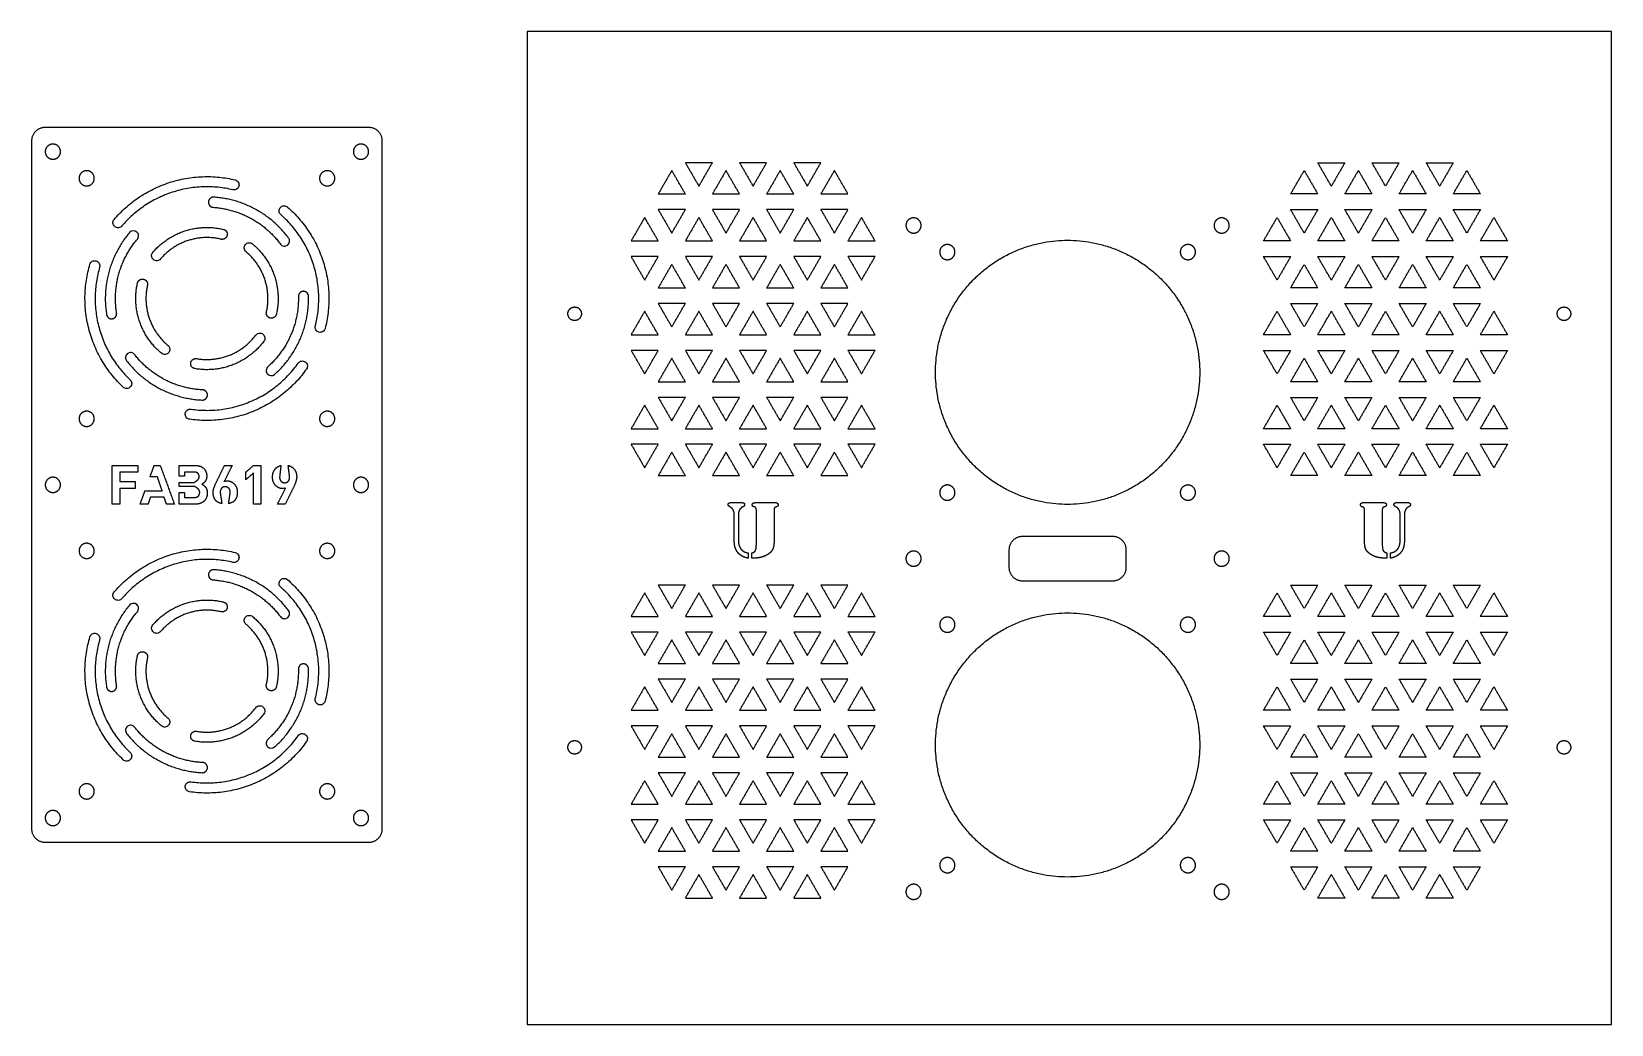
# Model space of a CAD drawing. Header units: millimetres. Extents: x 167 to 633, y 173 to 466.
import ezdxf

# ---------------------------------------------------------------- set-up
doc = ezdxf.new("R2010")
doc.units = ezdxf.units.MM
doc.layers.add('Make2D$Visible$Curves', color=18, linetype='Continuous', true_color=0x000000)

msp = doc.modelspace()

# ---------------------------------------------------------------- linework, layer by layer
at = {"layer": 'Make2D$Visible$Curves', "color": 18, "lineweight": -3, "true_color": 0x000000}
for points, degree in [([(313.02, 466.09), (313.02, 319.54), (313.02, 172.99)], 2), ([(633.02, 466.09), (473.02, 466.09), (313.02, 466.09)], 2), ([(633.02, 172.99), (633.02, 319.54), (633.02, 466.09)], 2), ([(166.74, 433.79), (166.74, 332.28), (166.74, 230.77)], 2), ([(266.25, 437.79), (218.49, 437.79), (170.74, 437.79)], 2), ([(270.25, 230.77), (270.25, 332.28), (270.25, 433.79)], 2), ([(355.69, 425.07), (353.69, 421.61), (351.69, 418.15)], 2), ([(359.69, 418.15), (357.69, 421.61), (355.69, 425.07)], 2), ([(367.69, 427.38), (363.69, 427.38), (359.69, 427.38)], 2), ([(359.69, 427.38), (361.69, 423.92), (363.69, 420.46)], 2), ([(363.69, 420.46), (365.69, 423.92), (367.69, 427.38)], 2), ([(371.69, 425.07), (369.69, 421.61), (367.69, 418.15)], 2), ([(375.69, 418.15), (373.69, 421.61), (371.69, 425.07)], 2), ([(383.69, 427.38), (379.69, 427.38), (375.69, 427.38)], 2), ([(375.69, 427.38), (377.69, 423.92), (379.69, 420.46)], 2), ([(379.69, 420.46), (381.69, 423.92), (383.69, 427.38)], 2), ([(387.69, 425.07), (385.69, 421.61), (383.69, 418.15)], 2), ([(391.69, 418.15), (389.69, 421.61), (387.69, 425.07)], 2), ([(399.69, 427.38), (395.69, 427.38), (391.69, 427.38)], 2), ([(391.69, 427.38), (393.69, 423.92), (395.69, 420.46)], 2), ([(395.69, 420.46), (397.69, 423.92), (399.69, 427.38)], 2), ([(403.69, 425.07), (401.69, 421.61), (399.69, 418.15)], 2), ([(407.69, 418.15), (405.69, 421.61), (403.69, 425.07)], 2), ([(538.35, 418.15), (540.35, 421.61), (542.35, 425.07)], 2), ([(542.35, 425.07), (544.35, 421.61), (546.35, 418.15)], 2), ([(546.35, 427.38), (550.35, 427.38), (554.35, 427.38)], 2), ([(550.35, 420.46), (548.35, 423.92), (546.35, 427.38)], 2), ([(554.35, 427.38), (552.35, 423.92), (550.35, 420.46)], 2), ([(554.35, 418.15), (556.35, 421.61), (558.35, 425.07)], 2), ([(558.35, 425.07), (560.35, 421.61), (562.35, 418.15)], 2), ([(562.35, 427.38), (566.35, 427.38), (570.35, 427.38)], 2), ([(566.35, 420.46), (564.35, 423.92), (562.35, 427.38)], 2), ([(570.35, 427.38), (568.35, 423.92), (566.35, 420.46)], 2), ([(570.35, 418.15), (572.35, 421.61), (574.35, 425.07)], 2), ([(574.35, 425.07), (576.35, 421.61), (578.35, 418.15)], 2), ([(578.35, 427.38), (582.35, 427.38), (586.35, 427.38)], 2), ([(582.35, 420.46), (580.35, 423.92), (578.35, 427.38)], 2), ([(586.35, 427.38), (584.35, 423.92), (582.35, 420.46)], 2), ([(586.35, 418.15), (588.35, 421.61), (590.35, 425.07)], 2), ([(590.35, 425.07), (592.35, 421.61), (594.35, 418.15)], 2), ([(351.69, 418.15), (355.69, 418.15), (359.69, 418.15)], 2), ([(367.69, 418.15), (371.69, 418.15), (375.69, 418.15)], 2), ([(383.69, 418.15), (387.69, 418.15), (391.69, 418.15)], 2), ([(399.69, 418.15), (403.69, 418.15), (407.69, 418.15)], 2), ([(546.35, 418.15), (542.35, 418.15), (538.35, 418.15)], 2), ([(562.35, 418.15), (558.35, 418.15), (554.35, 418.15)], 2), ([(578.35, 418.15), (574.35, 418.15), (570.35, 418.15)], 2), ([(594.35, 418.15), (590.35, 418.15), (586.35, 418.15)], 2), ([(347.69, 411.22), (345.69, 407.75), (343.69, 404.29)], 2), ([(351.69, 404.29), (349.69, 407.75), (347.69, 411.22)], 2), ([(359.69, 413.53), (355.69, 413.53), (351.69, 413.53)], 2), ([(351.69, 413.53), (353.69, 410.06), (355.69, 406.6)], 2), ([(355.69, 406.6), (357.69, 410.06), (359.69, 413.53)], 2), ([(363.69, 411.22), (361.69, 407.75), (359.69, 404.29)], 2), ([(367.69, 404.29), (365.69, 407.75), (363.69, 411.22)], 2), ([(375.69, 413.53), (371.69, 413.53), (367.69, 413.53)], 2), ([(367.69, 413.53), (369.69, 410.06), (371.69, 406.6)], 2), ([(371.69, 406.6), (373.69, 410.06), (375.69, 413.53)], 2), ([(379.69, 411.22), (377.69, 407.75), (375.69, 404.29)], 2), ([(383.69, 404.29), (381.69, 407.75), (379.69, 411.22)], 2), ([(391.69, 413.53), (387.69, 413.53), (383.69, 413.53)], 2), ([(383.69, 413.53), (385.69, 410.06), (387.69, 406.6)], 2), ([(387.69, 406.6), (389.69, 410.06), (391.69, 413.53)], 2), ([(395.69, 411.22), (393.69, 407.75), (391.69, 404.29)], 2), ([(399.69, 404.29), (397.69, 407.75), (395.69, 411.22)], 2), ([(407.69, 413.53), (403.69, 413.53), (399.69, 413.53)], 2), ([(399.69, 413.53), (401.69, 410.06), (403.69, 406.6)], 2), ([(403.69, 406.6), (405.69, 410.06), (407.69, 413.53)], 2), ([(411.69, 411.22), (409.69, 407.75), (407.69, 404.29)], 2), ([(415.69, 404.29), (413.69, 407.75), (411.69, 411.22)], 2), ([(530.35, 404.29), (532.35, 407.75), (534.35, 411.22)], 2), ([(534.35, 411.22), (536.35, 407.75), (538.35, 404.29)], 2), ([(538.35, 413.53), (542.35, 413.53), (546.35, 413.53)], 2), ([(542.35, 406.6), (540.35, 410.06), (538.35, 413.53)], 2), ([(546.35, 413.53), (544.35, 410.06), (542.35, 406.6)], 2), ([(546.35, 404.29), (548.35, 407.75), (550.35, 411.22)], 2), ([(550.35, 411.22), (552.35, 407.75), (554.35, 404.29)], 2), ([(554.35, 413.53), (558.35, 413.53), (562.35, 413.53)], 2), ([(558.35, 406.6), (556.35, 410.06), (554.35, 413.53)], 2), ([(562.35, 413.53), (560.35, 410.06), (558.35, 406.6)], 2), ([(562.35, 404.29), (564.35, 407.75), (566.35, 411.22)], 2), ([(566.35, 411.22), (568.35, 407.75), (570.35, 404.29)], 2), ([(570.35, 413.53), (574.35, 413.53), (578.35, 413.53)], 2), ([(574.35, 406.6), (572.35, 410.06), (570.35, 413.53)], 2), ([(578.35, 413.53), (576.35, 410.06), (574.35, 406.6)], 2), ([(578.35, 404.29), (580.35, 407.75), (582.35, 411.22)], 2), ([(582.35, 411.22), (584.35, 407.75), (586.35, 404.29)], 2), ([(586.35, 413.53), (590.35, 413.53), (594.35, 413.53)], 2), ([(590.35, 406.6), (588.35, 410.06), (586.35, 413.53)], 2), ([(594.35, 413.53), (592.35, 410.06), (590.35, 406.6)], 2), ([(594.35, 404.29), (596.35, 407.75), (598.35, 411.22)], 2), ([(598.35, 411.22), (600.35, 407.75), (602.35, 404.29)], 2), ([(343.69, 404.29), (347.69, 404.29), (351.69, 404.29)], 2), ([(359.69, 404.29), (363.69, 404.29), (367.69, 404.29)], 2), ([(375.69, 404.29), (379.69, 404.29), (383.69, 404.29)], 2), ([(391.69, 404.29), (395.69, 404.29), (399.69, 404.29)], 2), ([(407.69, 404.29), (411.69, 404.29), (415.69, 404.29)], 2), ([(538.35, 404.29), (534.35, 404.29), (530.35, 404.29)], 2), ([(554.35, 404.29), (550.35, 404.29), (546.35, 404.29)], 2), ([(570.35, 404.29), (566.35, 404.29), (562.35, 404.29)], 2), ([(586.35, 404.29), (582.35, 404.29), (578.35, 404.29)], 2), ([(602.35, 404.29), (598.35, 404.29), (594.35, 404.29)], 2), ([(351.69, 399.67), (347.69, 399.67), (343.69, 399.67)], 2), ([(343.69, 399.67), (345.69, 396.21), (347.69, 392.74)], 2), ([(347.69, 392.74), (349.69, 396.21), (351.69, 399.67)], 2), ([(355.69, 397.36), (353.69, 393.9), (351.69, 390.43)], 2), ([(359.69, 390.43), (357.69, 393.9), (355.69, 397.36)], 2), ([(367.69, 399.67), (363.69, 399.67), (359.69, 399.67)], 2), ([(359.69, 399.67), (361.69, 396.21), (363.69, 392.74)], 2), ([(363.69, 392.74), (365.69, 396.21), (367.69, 399.67)], 2), ([(371.69, 397.36), (369.69, 393.9), (367.69, 390.43)], 2), ([(375.69, 390.43), (373.69, 393.9), (371.69, 397.36)], 2), ([(383.69, 399.67), (379.69, 399.67), (375.69, 399.67)], 2), ([(375.69, 399.67), (377.69, 396.21), (379.69, 392.74)], 2), ([(379.69, 392.74), (381.69, 396.21), (383.69, 399.67)], 2), ([(387.69, 397.36), (385.69, 393.9), (383.69, 390.43)], 2), ([(391.69, 390.43), (389.69, 393.9), (387.69, 397.36)], 2), ([(399.69, 399.67), (395.69, 399.67), (391.69, 399.67)], 2), ([(391.69, 399.67), (393.69, 396.21), (395.69, 392.74)], 2), ([(395.69, 392.74), (397.69, 396.21), (399.69, 399.67)], 2), ([(403.69, 397.36), (401.69, 393.9), (399.69, 390.43)], 2), ([(407.69, 390.43), (405.69, 393.9), (403.69, 397.36)], 2), ([(415.69, 399.67), (411.69, 399.67), (407.69, 399.67)], 2), ([(407.69, 399.67), (409.69, 396.21), (411.69, 392.74)], 2), ([(411.69, 392.74), (413.69, 396.21), (415.69, 399.67)], 2), ([(530.35, 399.67), (534.35, 399.67), (538.35, 399.67)], 2), ([(534.35, 392.74), (532.35, 396.21), (530.35, 399.67)], 2), ([(538.35, 399.67), (536.35, 396.21), (534.35, 392.74)], 2), ([(538.35, 390.43), (540.35, 393.9), (542.35, 397.36)], 2), ([(542.35, 397.36), (544.35, 393.9), (546.35, 390.43)], 2), ([(546.35, 399.67), (550.35, 399.67), (554.35, 399.67)], 2), ([(550.35, 392.74), (548.35, 396.21), (546.35, 399.67)], 2), ([(554.35, 399.67), (552.35, 396.21), (550.35, 392.74)], 2), ([(554.35, 390.43), (556.35, 393.9), (558.35, 397.36)], 2), ([(558.35, 397.36), (560.35, 393.9), (562.35, 390.43)], 2), ([(562.35, 399.67), (566.35, 399.67), (570.35, 399.67)], 2), ([(566.35, 392.74), (564.35, 396.21), (562.35, 399.67)], 2), ([(570.35, 399.67), (568.35, 396.21), (566.35, 392.74)], 2), ([(570.35, 390.43), (572.35, 393.9), (574.35, 397.36)], 2), ([(574.35, 397.36), (576.35, 393.9), (578.35, 390.43)], 2), ([(578.35, 399.67), (582.35, 399.67), (586.35, 399.67)], 2), ([(582.35, 392.74), (580.35, 396.21), (578.35, 399.67)], 2), ([(586.35, 399.67), (584.35, 396.21), (582.35, 392.74)], 2), ([(586.35, 390.43), (588.35, 393.9), (590.35, 397.36)], 2), ([(590.35, 397.36), (592.35, 393.9), (594.35, 390.43)], 2), ([(594.35, 399.67), (598.35, 399.67), (602.35, 399.67)], 2), ([(598.35, 392.74), (596.35, 396.21), (594.35, 399.67)], 2), ([(602.35, 399.67), (600.35, 396.21), (598.35, 392.74)], 2), ([(351.69, 390.43), (355.69, 390.43), (359.69, 390.43)], 2), ([(367.69, 390.43), (371.69, 390.43), (375.69, 390.43)], 2), ([(383.69, 390.43), (387.69, 390.43), (391.69, 390.43)], 2), ([(399.69, 390.43), (403.69, 390.43), (407.69, 390.43)], 2), ([(546.35, 390.43), (542.35, 390.43), (538.35, 390.43)], 2), ([(562.35, 390.43), (558.35, 390.43), (554.35, 390.43)], 2), ([(578.35, 390.43), (574.35, 390.43), (570.35, 390.43)], 2), ([(594.35, 390.43), (590.35, 390.43), (586.35, 390.43)], 2), ([(347.69, 383.51), (345.69, 380.04), (343.69, 376.58)], 2), ([(351.69, 376.58), (349.69, 380.04), (347.69, 383.51)], 2), ([(359.69, 385.81), (355.69, 385.81), (351.69, 385.81)], 2), ([(351.69, 385.81), (353.69, 382.35), (355.69, 378.89)], 2), ([(355.69, 378.89), (357.69, 382.35), (359.69, 385.81)], 2), ([(363.69, 383.51), (361.69, 380.04), (359.69, 376.58)], 2), ([(367.69, 376.58), (365.69, 380.04), (363.69, 383.51)], 2), ([(375.69, 385.81), (371.69, 385.81), (367.69, 385.81)], 2), ([(367.69, 385.81), (369.69, 382.35), (371.69, 378.89)], 2), ([(371.69, 378.89), (373.69, 382.35), (375.69, 385.81)], 2), ([(379.69, 383.51), (377.69, 380.04), (375.69, 376.58)], 2), ([(383.69, 376.58), (381.69, 380.04), (379.69, 383.51)], 2), ([(391.69, 385.81), (387.69, 385.81), (383.69, 385.81)], 2), ([(383.69, 385.81), (385.69, 382.35), (387.69, 378.89)], 2), ([(387.69, 378.89), (389.69, 382.35), (391.69, 385.81)], 2), ([(395.69, 383.51), (393.69, 380.04), (391.69, 376.58)], 2), ([(399.69, 376.58), (397.69, 380.04), (395.69, 383.51)], 2), ([(407.69, 385.81), (403.69, 385.81), (399.69, 385.81)], 2), ([(399.69, 385.81), (401.69, 382.35), (403.69, 378.89)], 2), ([(403.69, 378.89), (405.69, 382.35), (407.69, 385.81)], 2), ([(411.69, 383.51), (409.69, 380.04), (407.69, 376.58)], 2), ([(415.69, 376.58), (413.69, 380.04), (411.69, 383.51)], 2), ([(530.35, 376.58), (532.35, 380.04), (534.35, 383.51)], 2), ([(534.35, 383.51), (536.35, 380.04), (538.35, 376.58)], 2), ([(538.35, 385.81), (542.35, 385.81), (546.35, 385.81)], 2), ([(542.35, 378.89), (540.35, 382.35), (538.35, 385.81)], 2), ([(546.35, 385.81), (544.35, 382.35), (542.35, 378.89)], 2), ([(546.35, 376.58), (548.35, 380.04), (550.35, 383.51)], 2), ([(550.35, 383.51), (552.35, 380.04), (554.35, 376.58)], 2), ([(554.35, 385.81), (558.35, 385.81), (562.35, 385.81)], 2), ([(558.35, 378.89), (556.35, 382.35), (554.35, 385.81)], 2), ([(562.35, 385.81), (560.35, 382.35), (558.35, 378.89)], 2), ([(562.35, 376.58), (564.35, 380.04), (566.35, 383.51)], 2), ([(566.35, 383.51), (568.35, 380.04), (570.35, 376.58)], 2), ([(570.35, 385.81), (574.35, 385.81), (578.35, 385.81)], 2), ([(574.35, 378.89), (572.35, 382.35), (570.35, 385.81)], 2), ([(578.35, 385.81), (576.35, 382.35), (574.35, 378.89)], 2), ([(578.35, 376.58), (580.35, 380.04), (582.35, 383.51)], 2), ([(582.35, 383.51), (584.35, 380.04), (586.35, 376.58)], 2), ([(586.35, 385.81), (590.35, 385.81), (594.35, 385.81)], 2), ([(590.35, 378.89), (588.35, 382.35), (586.35, 385.81)], 2), ([(594.35, 385.81), (592.35, 382.35), (590.35, 378.89)], 2), ([(594.35, 376.58), (596.35, 380.04), (598.35, 383.51)], 2), ([(598.35, 383.51), (600.35, 380.04), (602.35, 376.58)], 2), ([(343.69, 376.58), (347.69, 376.58), (351.69, 376.58)], 2), ([(359.69, 376.58), (363.69, 376.58), (367.69, 376.58)], 2), ([(375.69, 376.58), (379.69, 376.58), (383.69, 376.58)], 2), ([(391.69, 376.58), (395.69, 376.58), (399.69, 376.58)], 2), ([(407.69, 376.58), (411.69, 376.58), (415.69, 376.58)], 2), ([(538.35, 376.58), (534.35, 376.58), (530.35, 376.58)], 2), ([(554.35, 376.58), (550.35, 376.58), (546.35, 376.58)], 2), ([(570.35, 376.58), (566.35, 376.58), (562.35, 376.58)], 2), ([(586.35, 376.58), (582.35, 376.58), (578.35, 376.58)], 2), ([(602.35, 376.58), (598.35, 376.58), (594.35, 376.58)], 2), ([(351.69, 371.96), (347.69, 371.96), (343.69, 371.96)], 2), ([(343.69, 371.96), (345.69, 368.49), (347.69, 365.03)], 2), ([(347.69, 365.03), (349.69, 368.49), (351.69, 371.96)], 2), ([(355.69, 369.65), (353.69, 366.18), (351.69, 362.72)], 2), ([(359.69, 362.72), (357.69, 366.18), (355.69, 369.65)], 2), ([(367.69, 371.96), (363.69, 371.96), (359.69, 371.96)], 2), ([(359.69, 371.96), (361.69, 368.49), (363.69, 365.03)], 2), ([(363.69, 365.03), (365.69, 368.49), (367.69, 371.96)], 2), ([(371.69, 369.65), (369.69, 366.18), (367.69, 362.72)], 2), ([(375.69, 362.72), (373.69, 366.18), (371.69, 369.65)], 2), ([(383.69, 371.96), (379.69, 371.96), (375.69, 371.96)], 2), ([(375.69, 371.96), (377.69, 368.49), (379.69, 365.03)], 2), ([(379.69, 365.03), (381.69, 368.49), (383.69, 371.96)], 2), ([(387.69, 369.65), (385.69, 366.18), (383.69, 362.72)], 2), ([(391.69, 362.72), (389.69, 366.18), (387.69, 369.65)], 2), ([(399.69, 371.96), (395.69, 371.96), (391.69, 371.96)], 2), ([(391.69, 371.96), (393.69, 368.49), (395.69, 365.03)], 2), ([(395.69, 365.03), (397.69, 368.49), (399.69, 371.96)], 2), ([(403.69, 369.65), (401.69, 366.18), (399.69, 362.72)], 2), ([(407.69, 362.72), (405.69, 366.18), (403.69, 369.65)], 2), ([(415.69, 371.96), (411.69, 371.96), (407.69, 371.96)], 2), ([(407.69, 371.96), (409.69, 368.49), (411.69, 365.03)], 2), ([(411.69, 365.03), (413.69, 368.49), (415.69, 371.96)], 2), ([(530.35, 371.96), (534.35, 371.96), (538.35, 371.96)], 2), ([(534.35, 365.03), (532.35, 368.49), (530.35, 371.96)], 2), ([(538.35, 371.96), (536.35, 368.49), (534.35, 365.03)], 2), ([(538.35, 362.72), (540.35, 366.18), (542.35, 369.65)], 2), ([(542.35, 369.65), (544.35, 366.18), (546.35, 362.72)], 2), ([(546.35, 371.96), (550.35, 371.96), (554.35, 371.96)], 2), ([(550.35, 365.03), (548.35, 368.49), (546.35, 371.96)], 2), ([(554.35, 371.96), (552.35, 368.49), (550.35, 365.03)], 2), ([(554.35, 362.72), (556.35, 366.18), (558.35, 369.65)], 2), ([(558.35, 369.65), (560.35, 366.18), (562.35, 362.72)], 2), ([(562.35, 371.96), (566.35, 371.96), (570.35, 371.96)], 2), ([(566.35, 365.03), (564.35, 368.49), (562.35, 371.96)], 2), ([(570.35, 371.96), (568.35, 368.49), (566.35, 365.03)], 2), ([(570.35, 362.72), (572.35, 366.18), (574.35, 369.65)], 2), ([(574.35, 369.65), (576.35, 366.18), (578.35, 362.72)], 2), ([(578.35, 371.96), (582.35, 371.96), (586.35, 371.96)], 2), ([(582.35, 365.03), (580.35, 368.49), (578.35, 371.96)], 2), ([(586.35, 371.96), (584.35, 368.49), (582.35, 365.03)], 2), ([(586.35, 362.72), (588.35, 366.18), (590.35, 369.65)], 2), ([(590.35, 369.65), (592.35, 366.18), (594.35, 362.72)], 2), ([(594.35, 371.96), (598.35, 371.96), (602.35, 371.96)], 2), ([(598.35, 365.03), (596.35, 368.49), (594.35, 371.96)], 2), ([(602.35, 371.96), (600.35, 368.49), (598.35, 365.03)], 2), ([(351.69, 362.72), (355.69, 362.72), (359.69, 362.72)], 2), ([(367.69, 362.72), (371.69, 362.72), (375.69, 362.72)], 2), ([(383.69, 362.72), (387.69, 362.72), (391.69, 362.72)], 2), ([(399.69, 362.72), (403.69, 362.72), (407.69, 362.72)], 2), ([(546.35, 362.72), (542.35, 362.72), (538.35, 362.72)], 2), ([(562.35, 362.72), (558.35, 362.72), (554.35, 362.72)], 2), ([(578.35, 362.72), (574.35, 362.72), (570.35, 362.72)], 2), ([(594.35, 362.72), (590.35, 362.72), (586.35, 362.72)], 2), ([(347.69, 355.79), (345.69, 352.33), (343.69, 348.86)], 2), ([(351.69, 348.86), (349.69, 352.33), (347.69, 355.79)], 2), ([(359.69, 358.1), (355.69, 358.1), (351.69, 358.1)], 2), ([(351.69, 358.1), (353.69, 354.64), (355.69, 351.17)], 2), ([(355.69, 351.17), (357.69, 354.64), (359.69, 358.1)], 2), ([(363.69, 355.79), (361.69, 352.33), (359.69, 348.86)], 2), ([(367.69, 348.86), (365.69, 352.33), (363.69, 355.79)], 2), ([(375.69, 358.1), (371.69, 358.1), (367.69, 358.1)], 2), ([(367.69, 358.1), (369.69, 354.64), (371.69, 351.17)], 2), ([(371.69, 351.17), (373.69, 354.64), (375.69, 358.1)], 2), ([(379.69, 355.79), (377.69, 352.33), (375.69, 348.86)], 2), ([(383.69, 348.86), (381.69, 352.33), (379.69, 355.79)], 2), ([(391.69, 358.1), (387.69, 358.1), (383.69, 358.1)], 2), ([(383.69, 358.1), (385.69, 354.64), (387.69, 351.17)], 2), ([(387.69, 351.17), (389.69, 354.64), (391.69, 358.1)], 2), ([(395.69, 355.79), (393.69, 352.33), (391.69, 348.86)], 2), ([(399.69, 348.86), (397.69, 352.33), (395.69, 355.79)], 2), ([(407.69, 358.1), (403.69, 358.1), (399.69, 358.1)], 2), ([(399.69, 358.1), (401.69, 354.64), (403.69, 351.17)], 2), ([(403.69, 351.17), (405.69, 354.64), (407.69, 358.1)], 2), ([(411.69, 355.79), (409.69, 352.33), (407.69, 348.86)], 2), ([(415.69, 348.86), (413.69, 352.33), (411.69, 355.79)], 2), ([(530.35, 348.86), (532.35, 352.33), (534.35, 355.79)], 2), ([(534.35, 355.79), (536.35, 352.33), (538.35, 348.86)], 2), ([(538.35, 358.1), (542.35, 358.1), (546.35, 358.1)], 2), ([(542.35, 351.17), (540.35, 354.64), (538.35, 358.1)], 2), ([(546.35, 358.1), (544.35, 354.64), (542.35, 351.17)], 2), ([(546.35, 348.86), (548.35, 352.33), (550.35, 355.79)], 2), ([(550.35, 355.79), (552.35, 352.33), (554.35, 348.86)], 2), ([(554.35, 358.1), (558.35, 358.1), (562.35, 358.1)], 2), ([(558.35, 351.17), (556.35, 354.64), (554.35, 358.1)], 2), ([(562.35, 358.1), (560.35, 354.64), (558.35, 351.17)], 2), ([(562.35, 348.86), (564.35, 352.33), (566.35, 355.79)], 2), ([(566.35, 355.79), (568.35, 352.33), (570.35, 348.86)], 2), ([(570.35, 358.1), (574.35, 358.1), (578.35, 358.1)], 2), ([(574.35, 351.17), (572.35, 354.64), (570.35, 358.1)], 2), ([(578.35, 358.1), (576.35, 354.64), (574.35, 351.17)], 2), ([(578.35, 348.86), (580.35, 352.33), (582.35, 355.79)], 2), ([(582.35, 355.79), (584.35, 352.33), (586.35, 348.86)], 2), ([(586.35, 358.1), (590.35, 358.1), (594.35, 358.1)], 2), ([(590.35, 351.17), (588.35, 354.64), (586.35, 358.1)], 2), ([(594.35, 358.1), (592.35, 354.64), (590.35, 351.17)], 2), ([(594.35, 348.86), (596.35, 352.33), (598.35, 355.79)], 2), ([(598.35, 355.79), (600.35, 352.33), (602.35, 348.86)], 2), ([(343.69, 348.86), (347.69, 348.86), (351.69, 348.86)], 2), ([(359.69, 348.86), (363.69, 348.86), (367.69, 348.86)], 2), ([(375.69, 348.86), (379.69, 348.86), (383.69, 348.86)], 2), ([(391.69, 348.86), (395.69, 348.86), (399.69, 348.86)], 2), ([(407.69, 348.86), (411.69, 348.86), (415.69, 348.86)], 2), ([(538.35, 348.86), (534.35, 348.86), (530.35, 348.86)], 2), ([(554.35, 348.86), (550.35, 348.86), (546.35, 348.86)], 2), ([(570.35, 348.86), (566.35, 348.86), (562.35, 348.86)], 2), ([(586.35, 348.86), (582.35, 348.86), (578.35, 348.86)], 2), ([(602.35, 348.86), (598.35, 348.86), (594.35, 348.86)], 2), ([(351.69, 344.25), (347.69, 344.25), (343.69, 344.25)], 2), ([(343.69, 344.25), (345.69, 340.78), (347.69, 337.32)], 2), ([(347.69, 337.32), (349.69, 340.78), (351.69, 344.25)], 2), ([(355.69, 341.94), (353.69, 338.47), (351.69, 335.01)], 2), ([(359.69, 335.01), (357.69, 338.47), (355.69, 341.94)], 2), ([(367.69, 344.25), (363.69, 344.25), (359.69, 344.25)], 2), ([(359.69, 344.25), (361.69, 340.78), (363.69, 337.32)], 2), ([(363.69, 337.32), (365.69, 340.78), (367.69, 344.25)], 2), ([(371.69, 341.94), (369.69, 338.47), (367.69, 335.01)], 2), ([(375.69, 335.01), (373.69, 338.47), (371.69, 341.94)], 2), ([(383.69, 344.25), (379.69, 344.25), (375.69, 344.25)], 2), ([(375.69, 344.25), (377.69, 340.78), (379.69, 337.32)], 2), ([(379.69, 337.32), (381.69, 340.78), (383.69, 344.25)], 2), ([(387.69, 341.94), (385.69, 338.47), (383.69, 335.01)], 2), ([(391.69, 335.01), (389.69, 338.47), (387.69, 341.94)], 2), ([(399.69, 344.25), (395.69, 344.25), (391.69, 344.25)], 2), ([(391.69, 344.25), (393.69, 340.78), (395.69, 337.32)], 2), ([(395.69, 337.32), (397.69, 340.78), (399.69, 344.25)], 2), ([(403.69, 341.94), (401.69, 338.47), (399.69, 335.01)], 2), ([(407.69, 335.01), (405.69, 338.47), (403.69, 341.94)], 2), ([(415.69, 344.25), (411.69, 344.25), (407.69, 344.25)], 2), ([(407.69, 344.25), (409.69, 340.78), (411.69, 337.32)], 2), ([(411.69, 337.32), (413.69, 340.78), (415.69, 344.25)], 2), ([(530.35, 344.25), (534.35, 344.25), (538.35, 344.25)], 2), ([(534.35, 337.32), (532.35, 340.78), (530.35, 344.25)], 2), ([(538.35, 344.25), (536.35, 340.78), (534.35, 337.32)], 2), ([(538.35, 335.01), (540.35, 338.47), (542.35, 341.94)], 2), ([(542.35, 341.94), (544.35, 338.47), (546.35, 335.01)], 2), ([(546.35, 344.25), (550.35, 344.25), (554.35, 344.25)], 2), ([(550.35, 337.32), (548.35, 340.78), (546.35, 344.25)], 2), ([(554.35, 344.25), (552.35, 340.78), (550.35, 337.32)], 2), ([(554.35, 335.01), (556.35, 338.47), (558.35, 341.94)], 2), ([(558.35, 341.94), (560.35, 338.47), (562.35, 335.01)], 2), ([(562.35, 344.25), (566.35, 344.25), (570.35, 344.25)], 2), ([(566.35, 337.32), (564.35, 340.78), (562.35, 344.25)], 2), ([(570.35, 344.25), (568.35, 340.78), (566.35, 337.32)], 2), ([(570.35, 335.01), (572.35, 338.47), (574.35, 341.94)], 2), ([(574.35, 341.94), (576.35, 338.47), (578.35, 335.01)], 2), ([(578.35, 344.25), (582.35, 344.25), (586.35, 344.25)], 2), ([(582.35, 337.32), (580.35, 340.78), (578.35, 344.25)], 2), ([(586.35, 344.25), (584.35, 340.78), (582.35, 337.32)], 2), ([(586.35, 335.01), (588.35, 338.47), (590.35, 341.94)], 2), ([(590.35, 341.94), (592.35, 338.47), (594.35, 335.01)], 2), ([(594.35, 344.25), (598.35, 344.25), (602.35, 344.25)], 2), ([(598.35, 337.32), (596.35, 340.78), (594.35, 344.25)], 2), ([(602.35, 344.25), (600.35, 340.78), (598.35, 337.32)], 2), ([(190.53, 338.04), (194.3, 338.04), (198.07, 338.04)], 2), ([(190.53, 326.58), (190.53, 332.31), (190.53, 338.04)], 2), ([(192.76, 336.05), (192.76, 334.64), (192.76, 333.23)], 2), ([(198.07, 336.05), (195.42, 336.05), (192.76, 336.05)], 2), ([(198.07, 338.04), (198.07, 337.04), (198.07, 336.05)], 2), ([(201.7, 334.66), (202.32, 336.35), (202.93, 338.04)], 2), ([(202.93, 338.04), (203.81, 338.04), (204.69, 338.04)], 2), ([(204.69, 338.04), (206.78, 332.31), (208.87, 326.58)], 2), ([(210.29, 338.04), (212.59, 338.04), (214.89, 338.04)], 2), ([(210.29, 334.82), (210.29, 336.43), (210.29, 338.04)], 2), ([(211.86, 336.05), (211.86, 335.43), (211.86, 334.82)], 2), ([(214.71, 336.05), (213.29, 336.05), (211.86, 336.05)], 2), ([(221.28, 333.09), (222.48, 335.56), (223.69, 338.04)], 2), ([(225.98, 338.04), (224.79, 335.68), (223.6, 333.31)], 2), ([(223.69, 338.04), (224.83, 338.04), (225.98, 338.04)], 2), ([(229.94, 336.01), (231.1, 337.03), (232.27, 338.04)], 2), ([(229.94, 333.76), (229.94, 334.89), (229.94, 336.01)], 2), ([(232.27, 335.79), (231.1, 334.78), (229.94, 333.76)], 2), ([(232.27, 338.04), (233.32, 338.04), (234.36, 338.04)], 2), ([(232.27, 326.58), (232.27, 331.19), (232.27, 335.79)], 2), ([(234.36, 338.04), (234.36, 332.31), (234.36, 326.58)], 2), ([(240.34, 338.01), (240.14, 336.3), (239.93, 334.58)], 2), ([(242.89, 334.58), (242.68, 336.3), (242.48, 338.01)], 2), ([(192.76, 333.23), (195.02, 333.23), (197.28, 333.23)], 2), ([(192.76, 331.23), (192.76, 328.91), (192.76, 326.58)], 2), ([(197.28, 331.23), (195.02, 331.23), (192.76, 331.23)], 2), ([(197.28, 333.23), (197.28, 332.23), (197.28, 331.23)], 2), ([(203.87, 334.66), (202.78, 334.66), (201.7, 334.66)], 2), ([(205.27, 330.49), (204.57, 332.58), (203.87, 334.66)], 2), ([(211.86, 334.82), (211.07, 334.82), (210.29, 334.82)], 2), ([(210.29, 333.01), (212.5, 333.01), (214.71, 333.01)], 2), ([(210.29, 331.79), (210.29, 332.4), (210.29, 333.01)], 2), ([(214.86, 331.79), (212.57, 331.79), (210.29, 331.79)], 2), ([(239.33, 326.58), (240.52, 328.95), (241.72, 331.32)], 2), ([(244.03, 331.54), (242.82, 329.06), (241.6, 326.58)], 2), ([(351.69, 335.01), (355.69, 335.01), (359.69, 335.01)], 2), ([(367.69, 335.01), (371.69, 335.01), (375.69, 335.01)], 2), ([(383.69, 335.01), (387.69, 335.01), (391.69, 335.01)], 2), ([(399.69, 335.01), (403.69, 335.01), (407.69, 335.01)], 2), ([(546.35, 335.01), (542.35, 335.01), (538.35, 335.01)], 2), ([(562.35, 335.01), (558.35, 335.01), (554.35, 335.01)], 2), ([(578.35, 335.01), (574.35, 335.01), (570.35, 335.01)], 2), ([(594.35, 335.01), (590.35, 335.01), (586.35, 335.01)], 2), ([(192.76, 326.58), (191.64, 326.58), (190.53, 326.58)], 2), ([(198.76, 326.58), (199.48, 328.54), (200.19, 330.49)], 2), ([(201.1, 326.58), (199.93, 326.58), (198.76, 326.58)], 2), ([(200.19, 330.49), (202.73, 330.49), (205.27, 330.49)], 2), ([(201.79, 328.61), (201.44, 327.6), (201.1, 326.58)], 2), ([(205.86, 328.61), (203.83, 328.61), (201.79, 328.61)], 2), ([(206.54, 326.58), (206.2, 327.6), (205.86, 328.61)], 2), ([(208.87, 326.58), (207.7, 326.58), (206.54, 326.58)], 2), ([(210.29, 329.99), (211.07, 329.99), (211.86, 329.99)], 2), ([(210.29, 326.58), (210.29, 328.29), (210.29, 329.99)], 2), ([(215.08, 326.58), (212.68, 326.58), (210.29, 326.58)], 2), ([(211.86, 329.99), (211.86, 329.28), (211.86, 328.58)], 2), ([(211.86, 328.58), (213.36, 328.58), (214.86, 328.58)], 2), ([(222.4, 330.04), (222.65, 328.39), (222.89, 326.74)], 2), ([(224.88, 326.75), (225.12, 328.4), (225.37, 330.04)], 2), ([(234.36, 326.58), (233.32, 326.58), (232.27, 326.58)], 2), ([(241.6, 326.58), (240.47, 326.58), (239.33, 326.58)], 2), ([(373.35, 327.04), (374.8, 327.04), (376.24, 327.04)], 2), ([(379.91, 326.99), (379.99, 327), (380.08, 327.01), (380.16, 327.02), (380.25, 327.03), (380.33, 327.04)], 5), ([(380.33, 327.04), (383.26, 327.04), (386.2, 327.04)], 2), ([(559.84, 327.04), (562.78, 327.04), (565.71, 327.04)], 2), ([(565.71, 327.04), (565.8, 327.03), (565.88, 327.02), (565.97, 327.01), (566.05, 327), (566.14, 326.99)], 5), ([(569.8, 327.04), (571.25, 327.04), (572.69, 327.04)], 2), ([(374.12, 315.81), (374.12, 319.66), (374.12, 323.51)], 2), ([(375.37, 323.51), (375.37, 319.66), (375.37, 315.82)], 2), ([(380.65, 315.01), (380.65, 319.95), (380.65, 324.9)], 2), ([(385.88, 324.9), (385.88, 320.28), (385.88, 315.66)], 2), ([(560.16, 315.66), (560.16, 317.5), (560.16, 319.35), (560.16, 321.2), (560.16, 323.05), (560.16, 324.9)], 5), ([(565.4, 324.9), (565.4, 322.92), (565.4, 320.94), (565.4, 318.96), (565.4, 316.99), (565.4, 315.01)], 5), ([(570.67, 315.82), (570.67, 317.36), (570.67, 318.9), (570.67, 320.43), (570.67, 321.97), (570.67, 323.51)], 5), ([(571.92, 323.51), (571.92, 321.97), (571.92, 320.43), (571.92, 318.89), (571.92, 317.35), (571.92, 315.81)], 5), ([(459.31, 317.14), (472.52, 317.14), (485.74, 317.14)], 2), ([(376.82, 311.05), (376.36, 311.27), (375.95, 311.52), (375.57, 311.82), (375.25, 312.17), (374.99, 312.56)], 5), ([(455.31, 307.84), (455.31, 310.49), (455.31, 313.14)], 2), ([(489.74, 313.14), (489.74, 310.49), (489.74, 307.84)], 2), ([(571.05, 312.56), (570.79, 312.17), (570.47, 311.82), (570.1, 311.52), (569.68, 311.27), (569.23, 311.05)], 5), ([(378.23, 310.64), (377.91, 310.69), (377.61, 310.75), (377.33, 310.83), (377.06, 310.93), (376.82, 311.05)], 5), ([(378.23, 312.18), (378.23, 311.41), (378.23, 310.64)], 2), ([(379.32, 310.64), (379.32, 311.41), (379.32, 312.18)], 2), ([(379.58, 310.64), (379.52, 310.64), (379.47, 310.64), (379.42, 310.64), (379.37, 310.64), (379.32, 310.64)], 5), ([(566.73, 310.64), (566.67, 310.64), (566.62, 310.64), (566.57, 310.64), (566.52, 310.64), (566.47, 310.64)], 5), ([(566.73, 312.18), (566.73, 311.87), (566.73, 311.56), (566.73, 311.25), (566.73, 310.95), (566.73, 310.64)], 5), ([(567.81, 310.64), (567.81, 310.95), (567.81, 311.25), (567.81, 311.56), (567.81, 311.87), (567.81, 312.18)], 5), ([(569.23, 311.05), (568.98, 310.93), (568.72, 310.83), (568.43, 310.75), (568.13, 310.69), (567.81, 310.64)], 5), ([(485.74, 303.84), (472.52, 303.84), (459.31, 303.84)], 2), ([(347.69, 300.37), (345.69, 296.9), (343.69, 293.44)], 2), ([(351.69, 293.44), (349.69, 296.9), (347.69, 300.37)], 2), ([(359.69, 302.68), (355.69, 302.68), (351.69, 302.68)], 2), ([(351.69, 302.68), (353.69, 299.21), (355.69, 295.75)], 2), ([(355.69, 295.75), (357.69, 299.21), (359.69, 302.68)], 2), ([(363.69, 300.37), (361.69, 296.9), (359.69, 293.44)], 2), ([(367.69, 293.44), (365.69, 296.9), (363.69, 300.37)], 2), ([(375.69, 302.68), (371.69, 302.68), (367.69, 302.68)], 2), ([(367.69, 302.68), (369.69, 299.21), (371.69, 295.75)], 2), ([(371.69, 295.75), (373.69, 299.21), (375.69, 302.68)], 2), ([(379.69, 300.37), (377.69, 296.9), (375.69, 293.44)], 2), ([(383.69, 293.44), (381.69, 296.9), (379.69, 300.37)], 2), ([(391.69, 302.68), (387.69, 302.68), (383.69, 302.68)], 2), ([(383.69, 302.68), (385.69, 299.21), (387.69, 295.75)], 2), ([(387.69, 295.75), (389.69, 299.21), (391.69, 302.68)], 2), ([(395.69, 300.37), (393.69, 296.9), (391.69, 293.44)], 2), ([(399.69, 293.44), (397.69, 296.9), (395.69, 300.37)], 2), ([(407.69, 302.68), (403.69, 302.68), (399.69, 302.68)], 2), ([(399.69, 302.68), (401.69, 299.21), (403.69, 295.75)], 2), ([(403.69, 295.75), (405.69, 299.21), (407.69, 302.68)], 2), ([(411.69, 300.37), (409.69, 296.9), (407.69, 293.44)], 2), ([(415.69, 293.44), (413.69, 296.9), (411.69, 300.37)], 2), ([(530.35, 293.44), (532.35, 296.9), (534.35, 300.37)], 2), ([(534.35, 300.37), (536.35, 296.9), (538.35, 293.44)], 2), ([(538.35, 302.68), (542.35, 302.68), (546.35, 302.68)], 2), ([(542.35, 295.75), (540.35, 299.21), (538.35, 302.68)], 2), ([(546.35, 302.68), (544.35, 299.21), (542.35, 295.75)], 2), ([(546.35, 293.44), (548.35, 296.9), (550.35, 300.37)], 2), ([(550.35, 300.37), (552.35, 296.9), (554.35, 293.44)], 2), ([(554.35, 302.68), (558.35, 302.68), (562.35, 302.68)], 2), ([(558.35, 295.75), (556.35, 299.21), (554.35, 302.68)], 2), ([(562.35, 302.68), (560.35, 299.21), (558.35, 295.75)], 2), ([(562.35, 293.44), (564.35, 296.9), (566.35, 300.37)], 2), ([(566.35, 300.37), (568.35, 296.9), (570.35, 293.44)], 2), ([(570.35, 302.68), (574.35, 302.68), (578.35, 302.68)], 2), ([(574.35, 295.75), (572.35, 299.21), (570.35, 302.68)], 2), ([(578.35, 302.68), (576.35, 299.21), (574.35, 295.75)], 2), ([(578.35, 293.44), (580.35, 296.9), (582.35, 300.37)], 2), ([(582.35, 300.37), (584.35, 296.9), (586.35, 293.44)], 2), ([(586.35, 302.68), (590.35, 302.68), (594.35, 302.68)], 2), ([(590.35, 295.75), (588.35, 299.21), (586.35, 302.68)], 2), ([(594.35, 302.68), (592.35, 299.21), (590.35, 295.75)], 2), ([(594.35, 293.44), (596.35, 296.9), (598.35, 300.37)], 2), ([(598.35, 300.37), (600.35, 296.9), (602.35, 293.44)], 2), ([(343.69, 293.44), (347.69, 293.44), (351.69, 293.44)], 2), ([(359.69, 293.44), (363.69, 293.44), (367.69, 293.44)], 2), ([(375.69, 293.44), (379.69, 293.44), (383.69, 293.44)], 2), ([(391.69, 293.44), (395.69, 293.44), (399.69, 293.44)], 2), ([(407.69, 293.44), (411.69, 293.44), (415.69, 293.44)], 2), ([(538.35, 293.44), (534.35, 293.44), (530.35, 293.44)], 2), ([(554.35, 293.44), (550.35, 293.44), (546.35, 293.44)], 2), ([(570.35, 293.44), (566.35, 293.44), (562.35, 293.44)], 2), ([(586.35, 293.44), (582.35, 293.44), (578.35, 293.44)], 2), ([(602.35, 293.44), (598.35, 293.44), (594.35, 293.44)], 2), ([(351.69, 288.82), (347.69, 288.82), (343.69, 288.82)], 2), ([(343.69, 288.82), (345.69, 285.36), (347.69, 281.89)], 2), ([(347.69, 281.89), (349.69, 285.36), (351.69, 288.82)], 2), ([(355.69, 286.51), (353.69, 283.05), (351.69, 279.58)], 2), ([(359.69, 279.58), (357.69, 283.05), (355.69, 286.51)], 2), ([(367.69, 288.82), (363.69, 288.82), (359.69, 288.82)], 2), ([(359.69, 288.82), (361.69, 285.36), (363.69, 281.89)], 2), ([(363.69, 281.89), (365.69, 285.36), (367.69, 288.82)], 2), ([(371.69, 286.51), (369.69, 283.05), (367.69, 279.58)], 2), ([(375.69, 279.58), (373.69, 283.05), (371.69, 286.51)], 2), ([(383.69, 288.82), (379.69, 288.82), (375.69, 288.82)], 2), ([(375.69, 288.82), (377.69, 285.36), (379.69, 281.89)], 2), ([(379.69, 281.89), (381.69, 285.36), (383.69, 288.82)], 2), ([(387.69, 286.51), (385.69, 283.05), (383.69, 279.58)], 2), ([(391.69, 279.58), (389.69, 283.05), (387.69, 286.51)], 2), ([(399.69, 288.82), (395.69, 288.82), (391.69, 288.82)], 2), ([(391.69, 288.82), (393.69, 285.36), (395.69, 281.89)], 2), ([(395.69, 281.89), (397.69, 285.36), (399.69, 288.82)], 2), ([(403.69, 286.51), (401.69, 283.05), (399.69, 279.58)], 2), ([(407.69, 279.58), (405.69, 283.05), (403.69, 286.51)], 2), ([(415.69, 288.82), (411.69, 288.82), (407.69, 288.82)], 2), ([(407.69, 288.82), (409.69, 285.36), (411.69, 281.89)], 2), ([(411.69, 281.89), (413.69, 285.36), (415.69, 288.82)], 2), ([(530.35, 288.82), (534.35, 288.82), (538.35, 288.82)], 2), ([(534.35, 281.89), (532.35, 285.36), (530.35, 288.82)], 2), ([(538.35, 288.82), (536.35, 285.36), (534.35, 281.89)], 2), ([(538.35, 279.58), (540.35, 283.05), (542.35, 286.51)], 2), ([(542.35, 286.51), (544.35, 283.05), (546.35, 279.58)], 2), ([(546.35, 288.82), (550.35, 288.82), (554.35, 288.82)], 2), ([(550.35, 281.89), (548.35, 285.36), (546.35, 288.82)], 2), ([(554.35, 288.82), (552.35, 285.36), (550.35, 281.89)], 2), ([(554.35, 279.58), (556.35, 283.05), (558.35, 286.51)], 2), ([(558.35, 286.51), (560.35, 283.05), (562.35, 279.58)], 2), ([(562.35, 288.82), (566.35, 288.82), (570.35, 288.82)], 2), ([(566.35, 281.89), (564.35, 285.36), (562.35, 288.82)], 2), ([(570.35, 288.82), (568.35, 285.36), (566.35, 281.89)], 2), ([(570.35, 279.58), (572.35, 283.05), (574.35, 286.51)], 2), ([(574.35, 286.51), (576.35, 283.05), (578.35, 279.58)], 2), ([(578.35, 288.82), (582.35, 288.82), (586.35, 288.82)], 2), ([(582.35, 281.89), (580.35, 285.36), (578.35, 288.82)], 2), ([(586.35, 288.82), (584.35, 285.36), (582.35, 281.89)], 2), ([(586.35, 279.58), (588.35, 283.05), (590.35, 286.51)], 2), ([(590.35, 286.51), (592.35, 283.05), (594.35, 279.58)], 2), ([(594.35, 288.82), (598.35, 288.82), (602.35, 288.82)], 2), ([(598.35, 281.89), (596.35, 285.36), (594.35, 288.82)], 2), ([(602.35, 288.82), (600.35, 285.36), (598.35, 281.89)], 2), ([(351.69, 279.58), (355.69, 279.58), (359.69, 279.58)], 2), ([(367.69, 279.58), (371.69, 279.58), (375.69, 279.58)], 2), ([(383.69, 279.58), (387.69, 279.58), (391.69, 279.58)], 2), ([(399.69, 279.58), (403.69, 279.58), (407.69, 279.58)], 2), ([(546.35, 279.58), (542.35, 279.58), (538.35, 279.58)], 2), ([(562.35, 279.58), (558.35, 279.58), (554.35, 279.58)], 2), ([(578.35, 279.58), (574.35, 279.58), (570.35, 279.58)], 2), ([(594.35, 279.58), (590.35, 279.58), (586.35, 279.58)], 2), ([(347.69, 272.65), (345.69, 269.19), (343.69, 265.73)], 2), ([(351.69, 265.73), (349.69, 269.19), (347.69, 272.65)], 2), ([(359.69, 274.96), (355.69, 274.96), (351.69, 274.96)], 2), ([(351.69, 274.96), (353.69, 271.5), (355.69, 268.04)], 2), ([(355.69, 268.04), (357.69, 271.5), (359.69, 274.96)], 2), ([(363.69, 272.65), (361.69, 269.19), (359.69, 265.73)], 2), ([(367.69, 265.73), (365.69, 269.19), (363.69, 272.65)], 2), ([(375.69, 274.96), (371.69, 274.96), (367.69, 274.96)], 2), ([(367.69, 274.96), (369.69, 271.5), (371.69, 268.04)], 2), ([(371.69, 268.04), (373.69, 271.5), (375.69, 274.96)], 2), ([(379.69, 272.65), (377.69, 269.19), (375.69, 265.73)], 2), ([(383.69, 265.73), (381.69, 269.19), (379.69, 272.65)], 2), ([(391.69, 274.96), (387.69, 274.96), (383.69, 274.96)], 2), ([(383.69, 274.96), (385.69, 271.5), (387.69, 268.04)], 2), ([(387.69, 268.04), (389.69, 271.5), (391.69, 274.96)], 2), ([(395.69, 272.65), (393.69, 269.19), (391.69, 265.73)], 2), ([(399.69, 265.73), (397.69, 269.19), (395.69, 272.65)], 2), ([(407.69, 274.96), (403.69, 274.96), (399.69, 274.96)], 2), ([(399.69, 274.96), (401.69, 271.5), (403.69, 268.04)], 2), ([(403.69, 268.04), (405.69, 271.5), (407.69, 274.96)], 2), ([(411.69, 272.65), (409.69, 269.19), (407.69, 265.73)], 2), ([(415.69, 265.73), (413.69, 269.19), (411.69, 272.65)], 2), ([(530.35, 265.73), (532.35, 269.19), (534.35, 272.65)], 2), ([(534.35, 272.65), (536.35, 269.19), (538.35, 265.73)], 2), ([(538.35, 274.96), (542.35, 274.96), (546.35, 274.96)], 2), ([(542.35, 268.04), (540.35, 271.5), (538.35, 274.96)], 2), ([(546.35, 274.96), (544.35, 271.5), (542.35, 268.04)], 2), ([(546.35, 265.73), (548.35, 269.19), (550.35, 272.65)], 2), ([(550.35, 272.65), (552.35, 269.19), (554.35, 265.73)], 2), ([(554.35, 274.96), (558.35, 274.96), (562.35, 274.96)], 2), ([(558.35, 268.04), (556.35, 271.5), (554.35, 274.96)], 2), ([(562.35, 274.96), (560.35, 271.5), (558.35, 268.04)], 2), ([(562.35, 265.73), (564.35, 269.19), (566.35, 272.65)], 2), ([(566.35, 272.65), (568.35, 269.19), (570.35, 265.73)], 2), ([(570.35, 274.96), (574.35, 274.96), (578.35, 274.96)], 2), ([(574.35, 268.04), (572.35, 271.5), (570.35, 274.96)], 2), ([(578.35, 274.96), (576.35, 271.5), (574.35, 268.04)], 2), ([(578.35, 265.73), (580.35, 269.19), (582.35, 272.65)], 2), ([(582.35, 272.65), (584.35, 269.19), (586.35, 265.73)], 2), ([(586.35, 274.96), (590.35, 274.96), (594.35, 274.96)], 2), ([(590.35, 268.04), (588.35, 271.5), (586.35, 274.96)], 2), ([(594.35, 274.96), (592.35, 271.5), (590.35, 268.04)], 2), ([(594.35, 265.73), (596.35, 269.19), (598.35, 272.65)], 2), ([(598.35, 272.65), (600.35, 269.19), (602.35, 265.73)], 2), ([(343.69, 265.73), (347.69, 265.73), (351.69, 265.73)], 2), ([(359.69, 265.73), (363.69, 265.73), (367.69, 265.73)], 2), ([(375.69, 265.73), (379.69, 265.73), (383.69, 265.73)], 2), ([(391.69, 265.73), (395.69, 265.73), (399.69, 265.73)], 2), ([(407.69, 265.73), (411.69, 265.73), (415.69, 265.73)], 2), ([(538.35, 265.73), (534.35, 265.73), (530.35, 265.73)], 2), ([(554.35, 265.73), (550.35, 265.73), (546.35, 265.73)], 2), ([(570.35, 265.73), (566.35, 265.73), (562.35, 265.73)], 2), ([(586.35, 265.73), (582.35, 265.73), (578.35, 265.73)], 2), ([(602.35, 265.73), (598.35, 265.73), (594.35, 265.73)], 2), ([(351.69, 261.11), (347.69, 261.11), (343.69, 261.11)], 2), ([(343.69, 261.11), (345.69, 257.64), (347.69, 254.18)], 2), ([(347.69, 254.18), (349.69, 257.64), (351.69, 261.11)], 2), ([(355.69, 258.8), (353.69, 255.33), (351.69, 251.87)], 2), ([(359.69, 251.87), (357.69, 255.33), (355.69, 258.8)], 2), ([(367.69, 261.11), (363.69, 261.11), (359.69, 261.11)], 2), ([(359.69, 261.11), (361.69, 257.64), (363.69, 254.18)], 2), ([(363.69, 254.18), (365.69, 257.64), (367.69, 261.11)], 2), ([(371.69, 258.8), (369.69, 255.33), (367.69, 251.87)], 2), ([(375.69, 251.87), (373.69, 255.33), (371.69, 258.8)], 2), ([(383.69, 261.11), (379.69, 261.11), (375.69, 261.11)], 2), ([(375.69, 261.11), (377.69, 257.64), (379.69, 254.18)], 2), ([(379.69, 254.18), (381.69, 257.64), (383.69, 261.11)], 2), ([(387.69, 258.8), (385.69, 255.33), (383.69, 251.87)], 2), ([(391.69, 251.87), (389.69, 255.33), (387.69, 258.8)], 2), ([(399.69, 261.11), (395.69, 261.11), (391.69, 261.11)], 2), ([(391.69, 261.11), (393.69, 257.64), (395.69, 254.18)], 2), ([(395.69, 254.18), (397.69, 257.64), (399.69, 261.11)], 2), ([(403.69, 258.8), (401.69, 255.33), (399.69, 251.87)], 2), ([(407.69, 251.87), (405.69, 255.33), (403.69, 258.8)], 2), ([(415.69, 261.11), (411.69, 261.11), (407.69, 261.11)], 2), ([(407.69, 261.11), (409.69, 257.64), (411.69, 254.18)], 2), ([(411.69, 254.18), (413.69, 257.64), (415.69, 261.11)], 2), ([(530.35, 261.11), (534.35, 261.11), (538.35, 261.11)], 2), ([(534.35, 254.18), (532.35, 257.64), (530.35, 261.11)], 2), ([(538.35, 261.11), (536.35, 257.64), (534.35, 254.18)], 2), ([(538.35, 251.87), (540.35, 255.33), (542.35, 258.8)], 2), ([(542.35, 258.8), (544.35, 255.33), (546.35, 251.87)], 2), ([(546.35, 261.11), (550.35, 261.11), (554.35, 261.11)], 2), ([(550.35, 254.18), (548.35, 257.64), (546.35, 261.11)], 2), ([(554.35, 261.11), (552.35, 257.64), (550.35, 254.18)], 2), ([(554.35, 251.87), (556.35, 255.33), (558.35, 258.8)], 2), ([(558.35, 258.8), (560.35, 255.33), (562.35, 251.87)], 2), ([(562.35, 261.11), (566.35, 261.11), (570.35, 261.11)], 2), ([(566.35, 254.18), (564.35, 257.64), (562.35, 261.11)], 2), ([(570.35, 261.11), (568.35, 257.64), (566.35, 254.18)], 2), ([(570.35, 251.87), (572.35, 255.33), (574.35, 258.8)], 2), ([(574.35, 258.8), (576.35, 255.33), (578.35, 251.87)], 2), ([(578.35, 261.11), (582.35, 261.11), (586.35, 261.11)], 2), ([(582.35, 254.18), (580.35, 257.64), (578.35, 261.11)], 2), ([(586.35, 261.11), (584.35, 257.64), (582.35, 254.18)], 2), ([(586.35, 251.87), (588.35, 255.33), (590.35, 258.8)], 2), ([(590.35, 258.8), (592.35, 255.33), (594.35, 251.87)], 2), ([(594.35, 261.11), (598.35, 261.11), (602.35, 261.11)], 2), ([(598.35, 254.18), (596.35, 257.64), (594.35, 261.11)], 2), ([(602.35, 261.11), (600.35, 257.64), (598.35, 254.18)], 2), ([(351.69, 251.87), (355.69, 251.87), (359.69, 251.87)], 2), ([(367.69, 251.87), (371.69, 251.87), (375.69, 251.87)], 2), ([(383.69, 251.87), (387.69, 251.87), (391.69, 251.87)], 2), ([(399.69, 251.87), (403.69, 251.87), (407.69, 251.87)], 2), ([(546.35, 251.87), (542.35, 251.87), (538.35, 251.87)], 2), ([(562.35, 251.87), (558.35, 251.87), (554.35, 251.87)], 2), ([(578.35, 251.87), (574.35, 251.87), (570.35, 251.87)], 2), ([(594.35, 251.87), (590.35, 251.87), (586.35, 251.87)], 2), ([(359.69, 247.25), (355.69, 247.25), (351.69, 247.25)], 2), ([(351.69, 247.25), (353.69, 243.79), (355.69, 240.32)], 2), ([(355.69, 240.32), (357.69, 243.79), (359.69, 247.25)], 2), ([(375.69, 247.25), (371.69, 247.25), (367.69, 247.25)], 2), ([(367.69, 247.25), (369.69, 243.79), (371.69, 240.32)], 2), ([(371.69, 240.32), (373.69, 243.79), (375.69, 247.25)], 2), ([(391.69, 247.25), (387.69, 247.25), (383.69, 247.25)], 2), ([(383.69, 247.25), (385.69, 243.79), (387.69, 240.32)], 2), ([(387.69, 240.32), (389.69, 243.79), (391.69, 247.25)], 2), ([(407.69, 247.25), (403.69, 247.25), (399.69, 247.25)], 2), ([(399.69, 247.25), (401.69, 243.79), (403.69, 240.32)], 2), ([(403.69, 240.32), (405.69, 243.79), (407.69, 247.25)], 2), ([(538.35, 247.25), (542.35, 247.25), (546.35, 247.25)], 2), ([(542.35, 240.32), (540.35, 243.79), (538.35, 247.25)], 2), ([(546.35, 247.25), (544.35, 243.79), (542.35, 240.32)], 2), ([(554.35, 247.25), (558.35, 247.25), (562.35, 247.25)], 2), ([(558.35, 240.32), (556.35, 243.79), (554.35, 247.25)], 2), ([(562.35, 247.25), (560.35, 243.79), (558.35, 240.32)], 2), ([(570.35, 247.25), (574.35, 247.25), (578.35, 247.25)], 2), ([(574.35, 240.32), (572.35, 243.79), (570.35, 247.25)], 2), ([(578.35, 247.25), (576.35, 243.79), (574.35, 240.32)], 2), ([(586.35, 247.25), (590.35, 247.25), (594.35, 247.25)], 2), ([(590.35, 240.32), (588.35, 243.79), (586.35, 247.25)], 2), ([(594.35, 247.25), (592.35, 243.79), (590.35, 240.32)], 2), ([(347.69, 244.94), (345.69, 241.48), (343.69, 238.01)], 2), ([(351.69, 238.01), (349.69, 241.48), (347.69, 244.94)], 2), ([(363.69, 244.94), (361.69, 241.48), (359.69, 238.01)], 2), ([(367.69, 238.01), (365.69, 241.48), (363.69, 244.94)], 2), ([(379.69, 244.94), (377.69, 241.48), (375.69, 238.01)], 2), ([(383.69, 238.01), (381.69, 241.48), (379.69, 244.94)], 2), ([(395.69, 244.94), (393.69, 241.48), (391.69, 238.01)], 2), ([(399.69, 238.01), (397.69, 241.48), (395.69, 244.94)], 2), ([(411.69, 244.94), (409.69, 241.48), (407.69, 238.01)], 2), ([(415.69, 238.01), (413.69, 241.48), (411.69, 244.94)], 2), ([(530.35, 238.01), (532.35, 241.48), (534.35, 244.94)], 2), ([(534.35, 244.94), (536.35, 241.48), (538.35, 238.01)], 2), ([(546.35, 238.01), (548.35, 241.48), (550.35, 244.94)], 2), ([(550.35, 244.94), (552.35, 241.48), (554.35, 238.01)], 2), ([(562.35, 238.01), (564.35, 241.48), (566.35, 244.94)], 2), ([(566.35, 244.94), (568.35, 241.48), (570.35, 238.01)], 2), ([(578.35, 238.01), (580.35, 241.48), (582.35, 244.94)], 2), ([(582.35, 244.94), (584.35, 241.48), (586.35, 238.01)], 2), ([(594.35, 238.01), (596.35, 241.48), (598.35, 244.94)], 2), ([(598.35, 244.94), (600.35, 241.48), (602.35, 238.01)], 2), ([(343.69, 238.01), (347.69, 238.01), (351.69, 238.01)], 2), ([(359.69, 238.01), (363.69, 238.01), (367.69, 238.01)], 2), ([(375.69, 238.01), (379.69, 238.01), (383.69, 238.01)], 2), ([(391.69, 238.01), (395.69, 238.01), (399.69, 238.01)], 2), ([(407.69, 238.01), (411.69, 238.01), (415.69, 238.01)], 2), ([(538.35, 238.01), (534.35, 238.01), (530.35, 238.01)], 2), ([(554.35, 238.01), (550.35, 238.01), (546.35, 238.01)], 2), ([(570.35, 238.01), (566.35, 238.01), (562.35, 238.01)], 2), ([(586.35, 238.01), (582.35, 238.01), (578.35, 238.01)], 2), ([(602.35, 238.01), (598.35, 238.01), (594.35, 238.01)], 2), ([(351.69, 233.39), (347.69, 233.39), (343.69, 233.39)], 2), ([(343.69, 233.39), (345.69, 229.93), (347.69, 226.47)], 2), ([(347.69, 226.47), (349.69, 229.93), (351.69, 233.39)], 2), ([(367.69, 233.39), (363.69, 233.39), (359.69, 233.39)], 2), ([(359.69, 233.39), (361.69, 229.93), (363.69, 226.47)], 2), ([(363.69, 226.47), (365.69, 229.93), (367.69, 233.39)], 2), ([(383.69, 233.39), (379.69, 233.39), (375.69, 233.39)], 2), ([(375.69, 233.39), (377.69, 229.93), (379.69, 226.47)], 2), ([(379.69, 226.47), (381.69, 229.93), (383.69, 233.39)], 2), ([(399.69, 233.39), (395.69, 233.39), (391.69, 233.39)], 2), ([(391.69, 233.39), (393.69, 229.93), (395.69, 226.47)], 2), ([(395.69, 226.47), (397.69, 229.93), (399.69, 233.39)], 2), ([(415.69, 233.39), (411.69, 233.39), (407.69, 233.39)], 2), ([(407.69, 233.39), (409.69, 229.93), (411.69, 226.47)], 2), ([(411.69, 226.47), (413.69, 229.93), (415.69, 233.39)], 2), ([(530.35, 233.39), (534.35, 233.39), (538.35, 233.39)], 2), ([(534.35, 226.47), (532.35, 229.93), (530.35, 233.39)], 2), ([(538.35, 233.39), (536.35, 229.93), (534.35, 226.47)], 2), ([(546.35, 233.39), (550.35, 233.39), (554.35, 233.39)], 2), ([(550.35, 226.47), (548.35, 229.93), (546.35, 233.39)], 2), ([(554.35, 233.39), (552.35, 229.93), (550.35, 226.47)], 2), ([(562.35, 233.39), (566.35, 233.39), (570.35, 233.39)], 2), ([(566.35, 226.47), (564.35, 229.93), (562.35, 233.39)], 2), ([(570.35, 233.39), (568.35, 229.93), (566.35, 226.47)], 2), ([(578.35, 233.39), (582.35, 233.39), (586.35, 233.39)], 2), ([(582.35, 226.47), (580.35, 229.93), (578.35, 233.39)], 2), ([(586.35, 233.39), (584.35, 229.93), (582.35, 226.47)], 2), ([(594.35, 233.39), (598.35, 233.39), (602.35, 233.39)], 2), ([(598.35, 226.47), (596.35, 229.93), (594.35, 233.39)], 2), ([(602.35, 233.39), (600.35, 229.93), (598.35, 226.47)], 2), ([(355.69, 231.08), (353.69, 227.62), (351.69, 224.16)], 2), ([(359.69, 224.16), (357.69, 227.62), (355.69, 231.08)], 2), ([(371.69, 231.08), (369.69, 227.62), (367.69, 224.16)], 2), ([(375.69, 224.16), (373.69, 227.62), (371.69, 231.08)], 2), ([(387.69, 231.08), (385.69, 227.62), (383.69, 224.16)], 2), ([(391.69, 224.16), (389.69, 227.62), (387.69, 231.08)], 2), ([(403.69, 231.08), (401.69, 227.62), (399.69, 224.16)], 2), ([(407.69, 224.16), (405.69, 227.62), (403.69, 231.08)], 2), ([(538.35, 224.16), (540.35, 227.62), (542.35, 231.08)], 2), ([(542.35, 231.08), (544.35, 227.62), (546.35, 224.16)], 2), ([(554.35, 224.16), (556.35, 227.62), (558.35, 231.08)], 2), ([(558.35, 231.08), (560.35, 227.62), (562.35, 224.16)], 2), ([(570.35, 224.16), (572.35, 227.62), (574.35, 231.08)], 2), ([(574.35, 231.08), (576.35, 227.62), (578.35, 224.16)], 2), ([(586.35, 224.16), (588.35, 227.62), (590.35, 231.08)], 2), ([(590.35, 231.08), (592.35, 227.62), (594.35, 224.16)], 2), ([(170.74, 226.77), (218.49, 226.77), (266.25, 226.77)], 2), ([(351.69, 224.16), (355.69, 224.16), (359.69, 224.16)], 2), ([(367.69, 224.16), (371.69, 224.16), (375.69, 224.16)], 2), ([(383.69, 224.16), (387.69, 224.16), (391.69, 224.16)], 2), ([(399.69, 224.16), (403.69, 224.16), (407.69, 224.16)], 2), ([(546.35, 224.16), (542.35, 224.16), (538.35, 224.16)], 2), ([(562.35, 224.16), (558.35, 224.16), (554.35, 224.16)], 2), ([(578.35, 224.16), (574.35, 224.16), (570.35, 224.16)], 2), ([(594.35, 224.16), (590.35, 224.16), (586.35, 224.16)], 2), ([(359.69, 219.54), (355.69, 219.54), (351.69, 219.54)], 2), ([(351.69, 219.54), (353.69, 216.07), (355.69, 212.61)], 2), ([(355.69, 212.61), (357.69, 216.07), (359.69, 219.54)], 2), ([(375.69, 219.54), (371.69, 219.54), (367.69, 219.54)], 2), ([(367.69, 219.54), (369.69, 216.07), (371.69, 212.61)], 2), ([(371.69, 212.61), (373.69, 216.07), (375.69, 219.54)], 2), ([(391.69, 219.54), (387.69, 219.54), (383.69, 219.54)], 2), ([(383.69, 219.54), (385.69, 216.07), (387.69, 212.61)], 2), ([(387.69, 212.61), (389.69, 216.07), (391.69, 219.54)], 2), ([(407.69, 219.54), (403.69, 219.54), (399.69, 219.54)], 2), ([(399.69, 219.54), (401.69, 216.07), (403.69, 212.61)], 2), ([(403.69, 212.61), (405.69, 216.07), (407.69, 219.54)], 2), ([(538.35, 219.54), (542.35, 219.54), (546.35, 219.54)], 2), ([(542.35, 212.61), (540.35, 216.07), (538.35, 219.54)], 2), ([(546.35, 219.54), (544.35, 216.07), (542.35, 212.61)], 2), ([(554.35, 219.54), (558.35, 219.54), (562.35, 219.54)], 2), ([(558.35, 212.61), (556.35, 216.07), (554.35, 219.54)], 2), ([(562.35, 219.54), (560.35, 216.07), (558.35, 212.61)], 2), ([(570.35, 219.54), (574.35, 219.54), (578.35, 219.54)], 2), ([(574.35, 212.61), (572.35, 216.07), (570.35, 219.54)], 2), ([(578.35, 219.54), (576.35, 216.07), (574.35, 212.61)], 2), ([(586.35, 219.54), (590.35, 219.54), (594.35, 219.54)], 2), ([(590.35, 212.61), (588.35, 216.07), (586.35, 219.54)], 2), ([(594.35, 219.54), (592.35, 216.07), (590.35, 212.61)], 2), ([(363.69, 217.23), (361.69, 213.76), (359.69, 210.3)], 2), ([(367.69, 210.3), (365.69, 213.76), (363.69, 217.23)], 2), ([(379.69, 217.23), (377.69, 213.76), (375.69, 210.3)], 2), ([(383.69, 210.3), (381.69, 213.76), (379.69, 217.23)], 2), ([(395.69, 217.23), (393.69, 213.76), (391.69, 210.3)], 2), ([(399.69, 210.3), (397.69, 213.76), (395.69, 217.23)], 2), ([(546.35, 210.3), (548.35, 213.76), (550.35, 217.23)], 2), ([(550.35, 217.23), (552.35, 213.76), (554.35, 210.3)], 2), ([(562.35, 210.3), (564.35, 213.76), (566.35, 217.23)], 2), ([(566.35, 217.23), (568.35, 213.76), (570.35, 210.3)], 2), ([(578.35, 210.3), (580.35, 213.76), (582.35, 217.23)], 2), ([(582.35, 217.23), (584.35, 213.76), (586.35, 210.3)], 2), ([(359.69, 210.3), (363.69, 210.3), (367.69, 210.3)], 2), ([(375.69, 210.3), (379.69, 210.3), (383.69, 210.3)], 2), ([(391.69, 210.3), (395.69, 210.3), (399.69, 210.3)], 2), ([(554.35, 210.3), (550.35, 210.3), (546.35, 210.3)], 2), ([(570.35, 210.3), (566.35, 210.3), (562.35, 210.3)], 2), ([(586.35, 210.3), (582.35, 210.3), (578.35, 210.3)], 2), ([(313.02, 172.99), (473.02, 172.99), (633.02, 172.99)], 2)]:
    msp.add_open_spline(points, degree=degree, dxfattribs=at)
for points, weights in [([(170.74, 437.79), (166.74, 437.79), (166.74, 433.79)], [1, 0.707106779878, 1]), ([(270.25, 433.79), (270.25, 437.79), (266.25, 437.79)], [1, 0.707106782495, 1]), ([(191.11, 410.65), (205.4, 427.39), (226.81, 422.31)], [1, 0.853176377181, 1]), ([(226.12, 419.39), (206.49, 424.05), (193.39, 408.7)], [1, 0.853176279198, 1]), ([(242.58, 405.15), (234.34, 416.27), (220.54, 417.21)], [1, 0.908071492363, 1]), ([(220.33, 414.22), (232.76, 413.37), (240.18, 403.37)], [1, 0.908071134032, 1]), ([(250.48, 379.16), (255.44, 398.72), (240.3, 412.05)], [1, 0.853176279198, 1]), ([(242.28, 414.3), (258.8, 399.75), (253.38, 378.42)], [1, 0.853176377181, 1]), ([(195.67, 406.76), (186.69, 396.23), (188.86, 382.57)], [1, 0.908071492363, 1]), ([(202.52, 400.91), (210.85, 410.68), (223.35, 407.71)], [1, 0.853176377181, 1]), ([(191.83, 383.04), (189.87, 395.34), (197.95, 404.81)], [1, 0.908071134032, 1]), ([(222.65, 404.79), (211.94, 407.34), (204.8, 398.96)], [1, 0.853075430205, 1]), ([(236.05, 383.31), (238.48, 394.05), (230.02, 401.1)], [1, 0.853075430205, 1]), ([(231.95, 403.4), (241.81, 395.17), (238.98, 382.65)], [1, 0.853176377181, 1]), ([(193.75, 361.13), (177.76, 376.26), (183.94, 397.39)], [1, 0.853176377181, 1]), ([(186.82, 396.54), (181.16, 377.18), (195.81, 363.31)], [1, 0.853176279198, 1]), ([(205.08, 371.12), (195.2, 379.32), (197.99, 391.85)], [1, 0.853176377181, 1]), ([(200.92, 391.2), (198.53, 380.45), (207, 373.42)], [1, 0.853075430205, 1]), ([(245.48, 387.88), (245.76, 375.43), (236.47, 367.14)], [1, 0.908071134032, 1]), ([(238.47, 364.9), (248.79, 374.12), (248.48, 387.95)], [1, 0.908071492363, 1]), ([(235.29, 374.68), (227.59, 364.41), (214.93, 366.58)], [1, 0.853176377181, 1]), ([(215.44, 369.54), (226.29, 367.67), (232.89, 376.48)], [1, 0.853075430205, 1]), ([(194.78, 368.91), (203.25, 357.97), (217.07, 357.31)], [1, 0.908071492363, 1]), ([(217.21, 360.31), (204.78, 360.9), (197.15, 370.74)], [1, 0.908071134032, 1]), ([(247.88, 366.48), (235.16, 348.52), (213.38, 351.65)], [1, 0.853176377181, 1]), ([(213.8, 354.61), (233.77, 351.75), (245.43, 368.22)], [1, 0.853176279198, 1]), ([(455.31, 313.14), (455.31, 317.14), (459.31, 317.14)], [1, 0.707106781187, 1]), ([(485.74, 317.14), (489.74, 317.14), (489.74, 313.14)], [1, 0.707106781187, 1]), ([(191.11, 300.65), (205.4, 317.39), (226.81, 312.31)], [1, 0.853176377181, 1]), ([(226.12, 309.39), (206.49, 314.05), (193.39, 298.7)], [1, 0.853176279198, 1]), ([(459.31, 303.84), (455.31, 303.84), (455.31, 307.84)], [1, 0.707106781187, 1]), ([(489.74, 307.84), (489.74, 303.84), (485.74, 303.84)], [1, 0.707106781187, 1]), ([(220.33, 304.22), (232.76, 303.37), (240.18, 293.37)], [1, 0.908071134032, 1]), ([(242.58, 295.15), (234.34, 306.27), (220.54, 307.21)], [1, 0.908071492363, 1]), ([(242.28, 304.3), (258.8, 289.75), (253.38, 268.42)], [1, 0.853176377181, 1]), ([(250.48, 269.16), (255.44, 288.72), (240.3, 302.05)], [1, 0.853176279198, 1]), ([(195.67, 296.76), (186.69, 286.23), (188.86, 272.57)], [1, 0.908071492363, 1]), ([(191.83, 273.04), (189.87, 285.34), (197.95, 294.81)], [1, 0.908071134032, 1]), ([(202.52, 290.91), (210.85, 300.68), (223.35, 297.71)], [1, 0.853176377181, 1]), ([(222.65, 294.79), (211.94, 297.34), (204.8, 288.96)], [1, 0.853075430205, 1]), ([(236.05, 273.31), (238.48, 284.05), (230.02, 291.1)], [1, 0.853075430205, 1]), ([(231.95, 293.4), (241.81, 285.17), (238.98, 272.65)], [1, 0.853176377181, 1]), ([(193.75, 251.13), (177.76, 266.26), (183.94, 287.39)], [1, 0.853176377181, 1]), ([(186.82, 286.54), (181.16, 267.18), (195.81, 253.31)], [1, 0.853176279198, 1]), ([(205.08, 261.12), (195.2, 269.32), (197.99, 281.85)], [1, 0.853176377181, 1]), ([(200.92, 281.2), (198.53, 270.45), (207, 263.42)], [1, 0.853075430205, 1]), ([(245.48, 277.88), (245.76, 265.43), (236.47, 257.14)], [1, 0.908071134032, 1]), ([(238.47, 254.9), (248.79, 264.12), (248.48, 277.95)], [1, 0.908071492363, 1]), ([(215.44, 259.54), (226.29, 257.67), (232.89, 266.48)], [1, 0.853075430205, 1]), ([(235.29, 264.68), (227.59, 254.41), (214.93, 256.58)], [1, 0.853176377181, 1]), ([(194.78, 258.91), (203.25, 247.97), (217.07, 247.31)], [1, 0.908071492363, 1]), ([(217.21, 250.31), (204.78, 250.9), (197.15, 260.74)], [1, 0.908071134032, 1]), ([(247.88, 256.48), (235.16, 238.52), (213.38, 241.65)], [1, 0.853176377181, 1]), ([(213.8, 244.61), (233.77, 241.75), (245.43, 258.22)], [1, 0.853176279198, 1]), ([(166.74, 230.77), (166.74, 226.77), (170.74, 226.77)], [1, 0.707106782495, 1]), ([(266.25, 226.77), (270.25, 226.77), (270.25, 230.77)], [1, 0.707106779879, 1])]:
    msp.add_rational_spline(points, weights, degree=2, dxfattribs=at)
for points, weights, knots in [([(175.27, 430.64), (175.27, 428.39), (173.02, 428.39), (170.77, 428.39), (170.77, 430.64), (170.77, 432.89), (173.02, 432.89), (175.27, 432.89), (175.27, 430.64)], [1, 0.707106781187, 1, 0.707106781187, 1, 0.707106781187, 1, 0.707106781187, 1], [-14.137167, -14.137167, -14.137167, -10.602875, -10.602875, -7.068583, -7.068583, -3.534292, -3.534292, 0, 0, 0]), ([(261.71, 430.64), (261.71, 432.89), (263.96, 432.89), (266.21, 432.89), (266.21, 430.64), (266.21, 428.39), (263.96, 428.39), (261.71, 428.39), (261.71, 430.64)], [1, 0.707106781187, 1, 0.707106781187, 1, 0.707106781187, 1, 0.707106781187, 1], [0, 0, 0, 3.534292, 3.534292, 7.068583, 7.068583, 10.602875, 10.602875, 14.137167, 14.137167, 14.137167]), ([(185.24, 422.78), (185.24, 420.53), (182.99, 420.53), (180.74, 420.53), (180.74, 422.78), (180.74, 425.03), (182.99, 425.03), (185.24, 425.03), (185.24, 422.78)], [1, 0.707106781187, 1, 0.707106781187, 1, 0.707106781187, 1, 0.707106781187, 1], [-14.137167, -14.137167, -14.137167, -10.602875, -10.602875, -7.068583, -7.068583, -3.534292, -3.534292, 0, 0, 0]), ([(256.24, 422.78), (256.24, 420.53), (253.99, 420.53), (251.74, 420.53), (251.74, 422.78), (251.74, 425.03), (253.99, 425.03), (256.24, 425.03), (256.24, 422.78)], [1, 0.707106781187, 1, 0.707106781187, 1, 0.707106781187, 1, 0.707106781187, 1], [-14.137167, -14.137167, -14.137167, -10.602875, -10.602875, -7.068583, -7.068583, -3.534292, -3.534292, 0, 0, 0]), ([(220.54, 417.21), (219.92, 417.25), (219.45, 416.84), (218.98, 416.44), (218.94, 415.82), (218.9, 415.2), (219.3, 414.73), (219.71, 414.26), (220.33, 414.22)], [1, 0.923877908003, 1, 0.923877908003, 1, 0.923877908003, 1, 0.923877908003, 1], [-42.4115, -42.4115, -42.4115, -41.233379, -41.233379, -40.055257, -40.055257, -38.877136, -38.877136, -37.699014, -37.699014, -37.699014]), ([(429.3, 408.85), (429.3, 406.6), (427.05, 406.6), (424.8, 406.6), (424.8, 408.85), (424.8, 411.1), (427.05, 411.1), (429.3, 411.1), (429.3, 408.85)], [1, 0.707106781187, 1, 0.707106781187, 1, 0.707106781187, 1, 0.707106781187, 1], [-14.137167, -14.137167, -14.137167, -10.602875, -10.602875, -7.068583, -7.068583, -3.534292, -3.534292, 0, 0, 0]), ([(515.74, 408.85), (515.74, 411.1), (517.99, 411.1), (520.24, 411.1), (520.24, 408.85), (520.24, 406.6), (517.99, 406.6), (515.74, 406.6), (515.74, 408.85)], [1, 0.707106781187, 1, 0.707106781187, 1, 0.707106781187, 1, 0.707106781187, 1], [0, 0, 0, 3.534292, 3.534292, 7.068583, 7.068583, 10.602875, 10.602875, 14.137167, 14.137167, 14.137167]), ([(223.35, 407.71), (224.8, 407.36), (224.46, 405.91), (224.11, 404.45), (222.65, 404.79)], [1, 0.707585033206, 1, 0.707585033206, 1], [-3.455364, -3.455364, -3.455364, -1.101197, -1.101197, 1.25297, 1.25297, 1.25297]), ([(472.52, 326.49), (433.52, 326.49), (433.52, 365.49), (433.52, 404.49), (472.52, 404.49)], [1, 0.707106781187, 1, 0.707106781187, 1], [0, 0, 0, 61.261057, 61.261057, 122.522113, 122.522113, 122.522113]), ([(439.27, 400.99), (439.27, 398.74), (437.02, 398.74), (434.77, 398.74), (434.77, 400.99), (434.77, 403.24), (437.02, 403.24), (439.27, 403.24), (439.27, 400.99)], [1, 0.707106781187, 1, 0.707106781187, 1, 0.707106781187, 1, 0.707106781187, 1], [-14.137167, -14.137167, -14.137167, -10.602875, -10.602875, -7.068583, -7.068583, -3.534292, -3.534292, 0, 0, 0]), ([(472.52, 404.49), (511.52, 404.49), (511.52, 365.49), (511.52, 326.49), (472.52, 326.49)], [1, 0.707106781187, 1, 0.707106781187, 1], [0, 0, 0, 61.261057, 61.261057, 122.522113, 122.522113, 122.522113]), ([(510.27, 400.99), (510.27, 398.74), (508.02, 398.74), (505.77, 398.74), (505.77, 400.99), (505.77, 403.24), (508.02, 403.24), (510.27, 403.24), (510.27, 400.99)], [1, 0.707106781187, 1, 0.707106781187, 1, 0.707106781187, 1, 0.707106781187, 1], [-14.137167, -14.137167, -14.137167, -10.602875, -10.602875, -7.068583, -7.068583, -3.534292, -3.534292, 0, 0, 0]), ([(197.99, 391.85), (198.32, 393.31), (199.78, 392.98), (201.25, 392.66), (200.92, 391.2)], [1, 0.707585033206, 1, 0.707585033206, 1], [-3.455364, -3.455364, -3.455364, -1.101197, -1.101197, 1.25297, 1.25297, 1.25297]), ([(248.48, 387.95), (248.47, 388.57), (248.02, 389), (247.57, 389.43), (246.95, 389.42), (246.33, 389.4), (245.9, 388.95), (245.47, 388.51), (245.48, 387.88)], [1, 0.923877908003, 1, 0.923877908003, 1, 0.923877908003, 1, 0.923877908003, 1], [-42.4115, -42.4115, -42.4115, -41.233379, -41.233379, -40.055257, -40.055257, -38.877136, -38.877136, -37.699014, -37.699014, -37.699014]), ([(188.86, 382.57), (188.96, 381.95), (189.46, 381.59), (189.97, 381.22), (190.58, 381.32), (191.19, 381.42), (191.56, 381.92), (191.92, 382.42), (191.83, 383.04)], [1, 0.923877908003, 1, 0.923877908003, 1, 0.923877908003, 1, 0.923877908003, 1], [-42.4115, -42.4115, -42.4115, -41.233379, -41.233379, -40.055257, -40.055257, -38.877136, -38.877136, -37.699014, -37.699014, -37.699014]), ([(238.98, 382.65), (238.64, 381.19), (237.18, 381.52), (235.72, 381.85), (236.05, 383.31)], [1, 0.707585033206, 1, 0.707585033206, 1], [-3.455364, -3.455364, -3.455364, -1.101197, -1.101197, 1.25297, 1.25297, 1.25297]), ([(327.02, 380.79), (325.02, 380.79), (325.02, 382.79), (325.02, 384.79), (327.02, 384.79)], [1, 0.707106781187, 1, 0.707106781187, 1], [-6.283185, -6.283185, -6.283185, -3.141593, -3.141593, 0, 0, 0]), ([(327.02, 384.79), (329.02, 384.79), (329.02, 382.79), (329.02, 380.79), (327.02, 380.79)], [1, 0.707106781187, 1, 0.707106781187, 1], [-6.283185, -6.283185, -6.283185, -3.141593, -3.141593, 0, 0, 0]), ([(619.02, 380.79), (617.02, 380.79), (617.02, 382.79), (617.02, 384.79), (619.02, 384.79)], [1, 0.707106781187, 1, 0.707106781187, 1], [-6.283185, -6.283185, -6.283185, -3.141593, -3.141593, 0, 0, 0]), ([(619.02, 384.79), (621.02, 384.79), (621.02, 382.79), (621.02, 380.79), (619.02, 380.79)], [1, 0.707106781187, 1, 0.707106781187, 1], [-6.283185, -6.283185, -6.283185, -3.141593, -3.141593, 0, 0, 0]), ([(214.93, 366.58), (213.46, 366.84), (213.71, 368.32), (213.96, 369.79), (215.44, 369.54)], [1, 0.707585033206, 1, 0.707585033206, 1], [-3.455364, -3.455364, -3.455364, -1.101197, -1.101197, 1.25297, 1.25297, 1.25297]), ([(217.07, 357.31), (217.69, 357.28), (218.15, 357.7), (218.61, 358.12), (218.64, 358.74), (218.67, 359.36), (218.25, 359.82), (217.84, 360.28), (217.21, 360.31)], [1, 0.923877908003, 1, 0.923877908003, 1, 0.923877908003, 1, 0.923877908003, 1], [-42.4115, -42.4115, -42.4115, -41.233379, -41.233379, -40.055257, -40.055257, -38.877136, -38.877136, -37.699014, -37.699014, -37.699014]), ([(185.24, 351.78), (185.24, 349.53), (182.99, 349.53), (180.74, 349.53), (180.74, 351.78), (180.74, 354.03), (182.99, 354.03), (185.24, 354.03), (185.24, 351.78)], [1, 0.707106781187, 1, 0.707106781187, 1, 0.707106781187, 1, 0.707106781187, 1], [-14.137167, -14.137167, -14.137167, -10.602875, -10.602875, -7.068583, -7.068583, -3.534292, -3.534292, 0, 0, 0]), ([(256.24, 351.78), (256.24, 349.53), (253.99, 349.53), (251.74, 349.53), (251.74, 351.78), (251.74, 354.03), (253.99, 354.03), (256.24, 354.03), (256.24, 351.78)], [1, 0.707106781187, 1, 0.707106781187, 1, 0.707106781187, 1, 0.707106781187, 1], [-14.137167, -14.137167, -14.137167, -10.602875, -10.602875, -7.068583, -7.068583, -3.534292, -3.534292, 0, 0, 0]), ([(175.27, 332.28), (175.27, 330.03), (173.02, 330.03), (170.77, 330.03), (170.77, 332.28), (170.77, 334.53), (173.02, 334.53), (175.27, 334.53), (175.27, 332.28)], [1, 0.707106781187, 1, 0.707106781187, 1, 0.707106781187, 1, 0.707106781187, 1], [-14.137167, -14.137167, -14.137167, -10.602875, -10.602875, -7.068583, -7.068583, -3.534292, -3.534292, 0, 0, 0]), ([(261.71, 332.28), (261.71, 334.53), (263.96, 334.53), (266.21, 334.53), (266.21, 332.28), (266.21, 330.03), (263.96, 330.03), (261.71, 330.03), (261.71, 332.28)], [1, 0.707106781187, 1, 0.707106781187, 1, 0.707106781187, 1, 0.707106781187, 1], [0, 0, 0, 3.534292, 3.534292, 7.068583, 7.068583, 10.602875, 10.602875, 14.137167, 14.137167, 14.137167]), ([(439.27, 329.99), (439.27, 327.74), (437.02, 327.74), (434.77, 327.74), (434.77, 329.99), (434.77, 332.24), (437.02, 332.24), (439.27, 332.24), (439.27, 329.99)], [1, 0.707106781187, 1, 0.707106781187, 1, 0.707106781187, 1, 0.707106781187, 1], [-14.137167, -14.137167, -14.137167, -10.602875, -10.602875, -7.068583, -7.068583, -3.534292, -3.534292, 0, 0, 0]), ([(510.27, 329.99), (510.27, 327.74), (508.02, 327.74), (505.77, 327.74), (505.77, 329.99), (505.77, 332.24), (508.02, 332.24), (510.27, 332.24), (510.27, 329.99)], [1, 0.707106781187, 1, 0.707106781187, 1, 0.707106781187, 1, 0.707106781187, 1], [-14.137167, -14.137167, -14.137167, -10.602875, -10.602875, -7.068583, -7.068583, -3.534292, -3.534292, 0, 0, 0]), ([(185.24, 312.78), (185.24, 310.53), (182.99, 310.53), (180.74, 310.53), (180.74, 312.78), (180.74, 315.03), (182.99, 315.03), (185.24, 315.03), (185.24, 312.78)], [1, 0.707106781187, 1, 0.707106781187, 1, 0.707106781187, 1, 0.707106781187, 1], [-14.137167, -14.137167, -14.137167, -10.602875, -10.602875, -7.068583, -7.068583, -3.534292, -3.534292, 0, 0, 0]), ([(256.24, 312.78), (256.24, 310.53), (253.99, 310.53), (251.74, 310.53), (251.74, 312.78), (251.74, 315.03), (253.99, 315.03), (256.24, 315.03), (256.24, 312.78)], [1, 0.707106781187, 1, 0.707106781187, 1, 0.707106781187, 1, 0.707106781187, 1], [-14.137167, -14.137167, -14.137167, -10.602875, -10.602875, -7.068583, -7.068583, -3.534292, -3.534292, 0, 0, 0]), ([(429.3, 310.49), (429.3, 308.24), (427.05, 308.24), (424.8, 308.24), (424.8, 310.49), (424.8, 312.74), (427.05, 312.74), (429.3, 312.74), (429.3, 310.49)], [1, 0.707106781187, 1, 0.707106781187, 1, 0.707106781187, 1, 0.707106781187, 1], [-14.137167, -14.137167, -14.137167, -10.602875, -10.602875, -7.068583, -7.068583, -3.534292, -3.534292, 0, 0, 0]), ([(515.74, 310.49), (515.74, 312.74), (517.99, 312.74), (520.24, 312.74), (520.24, 310.49), (520.24, 308.24), (517.99, 308.24), (515.74, 308.24), (515.74, 310.49)], [1, 0.707106781187, 1, 0.707106781187, 1, 0.707106781187, 1, 0.707106781187, 1], [0, 0, 0, 3.534292, 3.534292, 7.068583, 7.068583, 10.602875, 10.602875, 14.137167, 14.137167, 14.137167]), ([(220.54, 307.21), (219.92, 307.25), (219.45, 306.84), (218.98, 306.44), (218.94, 305.82), (218.9, 305.2), (219.3, 304.73), (219.71, 304.26), (220.33, 304.22)], [1, 0.923877908003, 1, 0.923877908003, 1, 0.923877908003, 1, 0.923877908003, 1], [-42.4115, -42.4115, -42.4115, -41.233379, -41.233379, -40.055257, -40.055257, -38.877136, -38.877136, -37.699014, -37.699014, -37.699014]), ([(223.35, 297.71), (224.8, 297.36), (224.46, 295.91), (224.11, 294.45), (222.65, 294.79)], [1, 0.707585033206, 1, 0.707585033206, 1], [-3.455364, -3.455364, -3.455364, -1.101197, -1.101197, 1.25297, 1.25297, 1.25297]), ([(472.52, 216.49), (433.52, 216.49), (433.52, 255.49), (433.52, 294.49), (472.52, 294.49)], [1, 0.707106781187, 1, 0.707106781187, 1], [0, 0, 0, 61.261057, 61.261057, 122.522113, 122.522113, 122.522113]), ([(472.52, 294.49), (511.52, 294.49), (511.52, 255.49), (511.52, 216.49), (472.52, 216.49)], [1, 0.707106781187, 1, 0.707106781187, 1], [0, 0, 0, 61.261057, 61.261057, 122.522113, 122.522113, 122.522113]), ([(439.27, 290.99), (439.27, 288.74), (437.02, 288.74), (434.77, 288.74), (434.77, 290.99), (434.77, 293.24), (437.02, 293.24), (439.27, 293.24), (439.27, 290.99)], [1, 0.707106781187, 1, 0.707106781187, 1, 0.707106781187, 1, 0.707106781187, 1], [-14.137167, -14.137167, -14.137167, -10.602875, -10.602875, -7.068583, -7.068583, -3.534292, -3.534292, 0, 0, 0]), ([(510.27, 290.99), (510.27, 288.74), (508.02, 288.74), (505.77, 288.74), (505.77, 290.99), (505.77, 293.24), (508.02, 293.24), (510.27, 293.24), (510.27, 290.99)], [1, 0.707106781187, 1, 0.707106781187, 1, 0.707106781187, 1, 0.707106781187, 1], [-14.137167, -14.137167, -14.137167, -10.602875, -10.602875, -7.068583, -7.068583, -3.534292, -3.534292, 0, 0, 0]), ([(197.99, 281.85), (198.32, 283.31), (199.78, 282.98), (201.25, 282.66), (200.92, 281.2)], [1, 0.707585033206, 1, 0.707585033206, 1], [-3.455364, -3.455364, -3.455364, -1.101197, -1.101197, 1.25297, 1.25297, 1.25297]), ([(248.48, 277.95), (248.47, 278.57), (248.02, 279), (247.57, 279.43), (246.95, 279.42), (246.33, 279.4), (245.9, 278.95), (245.47, 278.51), (245.48, 277.88)], [1, 0.923877908003, 1, 0.923877908003, 1, 0.923877908003, 1, 0.923877908003, 1], [-42.4115, -42.4115, -42.4115, -41.233379, -41.233379, -40.055257, -40.055257, -38.877136, -38.877136, -37.699014, -37.699014, -37.699014]), ([(188.86, 272.57), (188.96, 271.95), (189.46, 271.59), (189.97, 271.22), (190.58, 271.32), (191.19, 271.42), (191.56, 271.92), (191.92, 272.42), (191.83, 273.04)], [1, 0.923877908003, 1, 0.923877908003, 1, 0.923877908003, 1, 0.923877908003, 1], [-42.4115, -42.4115, -42.4115, -41.233379, -41.233379, -40.055257, -40.055257, -38.877136, -38.877136, -37.699014, -37.699014, -37.699014]), ([(238.98, 272.65), (238.64, 271.19), (237.18, 271.52), (235.72, 271.85), (236.05, 273.31)], [1, 0.707585033206, 1, 0.707585033206, 1], [-3.455364, -3.455364, -3.455364, -1.101197, -1.101197, 1.25297, 1.25297, 1.25297]), ([(214.93, 256.58), (213.46, 256.84), (213.71, 258.32), (213.96, 259.79), (215.44, 259.54)], [1, 0.707585033206, 1, 0.707585033206, 1], [-3.455364, -3.455364, -3.455364, -1.101197, -1.101197, 1.25297, 1.25297, 1.25297]), ([(327.02, 252.79), (325.02, 252.79), (325.02, 254.79), (325.02, 256.79), (327.02, 256.79)], [1, 0.707106781187, 1, 0.707106781187, 1], [-6.283185, -6.283185, -6.283185, -3.141593, -3.141593, 0, 0, 0]), ([(327.02, 256.79), (329.02, 256.79), (329.02, 254.79), (329.02, 252.79), (327.02, 252.79)], [1, 0.707106781187, 1, 0.707106781187, 1], [-6.283185, -6.283185, -6.283185, -3.141593, -3.141593, 0, 0, 0]), ([(619.02, 252.79), (617.02, 252.79), (617.02, 254.79), (617.02, 256.79), (619.02, 256.79)], [1, 0.707106781187, 1, 0.707106781187, 1], [-6.283185, -6.283185, -6.283185, -3.141593, -3.141593, 0, 0, 0]), ([(619.02, 256.79), (621.02, 256.79), (621.02, 254.79), (621.02, 252.79), (619.02, 252.79)], [1, 0.707106781187, 1, 0.707106781187, 1], [-6.283185, -6.283185, -6.283185, -3.141593, -3.141593, 0, 0, 0]), ([(217.07, 247.31), (217.69, 247.28), (218.15, 247.7), (218.61, 248.12), (218.64, 248.74), (218.67, 249.36), (218.25, 249.82), (217.84, 250.28), (217.21, 250.31)], [1, 0.923877908003, 1, 0.923877908003, 1, 0.923877908003, 1, 0.923877908003, 1], [-42.4115, -42.4115, -42.4115, -41.233379, -41.233379, -40.055257, -40.055257, -38.877136, -38.877136, -37.699014, -37.699014, -37.699014]), ([(185.24, 241.78), (185.24, 239.53), (182.99, 239.53), (180.74, 239.53), (180.74, 241.78), (180.74, 244.03), (182.99, 244.03), (185.24, 244.03), (185.24, 241.78)], [1, 0.707106781187, 1, 0.707106781187, 1, 0.707106781187, 1, 0.707106781187, 1], [-14.137167, -14.137167, -14.137167, -10.602875, -10.602875, -7.068583, -7.068583, -3.534292, -3.534292, 0, 0, 0]), ([(256.24, 241.78), (256.24, 239.53), (253.99, 239.53), (251.74, 239.53), (251.74, 241.78), (251.74, 244.03), (253.99, 244.03), (256.24, 244.03), (256.24, 241.78)], [1, 0.707106781187, 1, 0.707106781187, 1, 0.707106781187, 1, 0.707106781187, 1], [-14.137167, -14.137167, -14.137167, -10.602875, -10.602875, -7.068583, -7.068583, -3.534292, -3.534292, 0, 0, 0]), ([(175.27, 233.92), (175.27, 231.67), (173.02, 231.67), (170.77, 231.67), (170.77, 233.92), (170.77, 236.17), (173.02, 236.17), (175.27, 236.17), (175.27, 233.92)], [1, 0.707106781187, 1, 0.707106781187, 1, 0.707106781187, 1, 0.707106781187, 1], [0, 0, 0, 3.534292, 3.534292, 7.068583, 7.068583, 10.602875, 10.602875, 14.137167, 14.137167, 14.137167]), ([(261.71, 233.92), (261.71, 236.17), (263.96, 236.17), (266.21, 236.17), (266.21, 233.92), (266.21, 231.67), (263.96, 231.67), (261.71, 231.67), (261.71, 233.92)], [1, 0.707106781187, 1, 0.707106781187, 1, 0.707106781187, 1, 0.707106781187, 1], [-14.137167, -14.137167, -14.137167, -10.602875, -10.602875, -7.068583, -7.068583, -3.534292, -3.534292, 0, 0, 0]), ([(439.27, 219.99), (439.27, 217.74), (437.02, 217.74), (434.77, 217.74), (434.77, 219.99), (434.77, 222.24), (437.02, 222.24), (439.27, 222.24), (439.27, 219.99)], [1, 0.707106781187, 1, 0.707106781187, 1, 0.707106781187, 1, 0.707106781187, 1], [-14.137167, -14.137167, -14.137167, -10.602875, -10.602875, -7.068583, -7.068583, -3.534292, -3.534292, 0, 0, 0]), ([(510.27, 219.99), (510.27, 217.74), (508.02, 217.74), (505.77, 217.74), (505.77, 219.99), (505.77, 222.24), (508.02, 222.24), (510.27, 222.24), (510.27, 219.99)], [1, 0.707106781187, 1, 0.707106781187, 1, 0.707106781187, 1, 0.707106781187, 1], [-14.137167, -14.137167, -14.137167, -10.602875, -10.602875, -7.068583, -7.068583, -3.534292, -3.534292, 0, 0, 0]), ([(429.3, 212.13), (429.3, 209.88), (427.05, 209.88), (424.8, 209.88), (424.8, 212.13), (424.8, 214.38), (427.05, 214.38), (429.3, 214.38), (429.3, 212.13)], [1, 0.707106781187, 1, 0.707106781187, 1, 0.707106781187, 1, 0.707106781187, 1], [0, 0, 0, 3.534292, 3.534292, 7.068583, 7.068583, 10.602875, 10.602875, 14.137167, 14.137167, 14.137167]), ([(515.74, 212.13), (515.74, 214.38), (517.99, 214.38), (520.24, 214.38), (520.24, 212.13), (520.24, 209.88), (517.99, 209.88), (515.74, 209.88), (515.74, 212.13)], [1, 0.707106781187, 1, 0.707106781187, 1, 0.707106781187, 1, 0.707106781187, 1], [-14.137167, -14.137167, -14.137167, -10.602875, -10.602875, -7.068583, -7.068583, -3.534292, -3.534292, 0, 0, 0])]:
    msp.add_rational_spline(points, weights, degree=2, knots=knots, dxfattribs=at)
for points, degree, knots in [([(226.81, 422.31), (227.2, 422.21), (227.53, 421.97), (227.95, 421.29), (228.02, 420.89), (227.92, 420.5), (227.83, 420.11), (227.59, 419.78), (226.91, 419.36), (226.51, 419.29), (226.12, 419.39)], 3, [0, 0, 0, 0, 1.208413, 1.208413, 2.416826, 2.416826, 2.416826, 3.625239, 3.625239, 4.833652, 4.833652, 4.833652, 4.833652]), ([(193.39, 408.7), (193.13, 408.4), (192.76, 408.21), (192.37, 408.18), (191.97, 408.15), (191.58, 408.28), (191.28, 408.54), (190.97, 408.79), (190.79, 409.16), (190.75, 409.56), (190.72, 409.96), (190.85, 410.35), (191.11, 410.65)], 3, [0, 0, 0, 0, 1.208619, 1.208619, 1.208619, 2.417238, 2.417238, 2.417238, 3.625857, 3.625857, 3.625857, 4.834477, 4.834477, 4.834477, 4.834477]), ([(240.3, 412.05), (240, 412.31), (239.82, 412.68), (239.79, 413.08), (239.77, 413.48), (239.9, 413.87), (240.16, 414.16), (240.43, 414.46), (240.8, 414.65), (241.19, 414.67), (241.59, 414.7), (241.98, 414.56), (242.28, 414.3)], 3, [0, 0, 0, 0, 1.208619, 1.208619, 1.208619, 2.417238, 2.417238, 2.417238, 3.625857, 3.625857, 3.625857, 4.834477, 4.834477, 4.834477, 4.834477]), ([(197.95, 404.81), (198.21, 405.11), (198.34, 405.5), (198.28, 406.3), (198.09, 406.66), (197.79, 406.92), (197.16, 407.46), (196.21, 407.39), (195.67, 406.76)], 3, [0, 0, 0, 0, 1.208616, 1.208616, 2.417231, 2.417231, 2.417231, 5.023833, 5.023833, 5.023833, 5.023833]), ([(230.02, 401.1), (229.72, 401.36), (229.52, 401.72), (229.49, 402.12), (229.45, 402.52), (229.58, 402.91), (229.83, 403.22), (230.09, 403.52), (230.46, 403.71), (230.85, 403.75), (231.25, 403.78), (231.64, 403.66), (231.95, 403.4)], 3, [0, 0, 0, 0, 1.210486, 1.210486, 1.210486, 2.421212, 2.421212, 2.421212, 3.631938, 3.631938, 3.631938, 4.842424, 4.842424, 4.842424, 4.842424]), ([(240.18, 403.37), (240.41, 403.05), (240.77, 402.84), (241.55, 402.72), (241.95, 402.82), (242.27, 403.06), (242.59, 403.29), (242.81, 403.65), (242.92, 404.43), (242.82, 404.84), (242.58, 405.15)], 3, [0, 0, 0, 0, 1.208616, 1.208616, 2.417231, 2.417231, 2.417231, 3.625847, 3.625847, 4.834462, 4.834462, 4.834462, 4.834462]), ([(183.94, 397.39), (184.05, 397.77), (184.31, 398.09), (185.01, 398.47), (185.42, 398.51), (185.8, 398.4), (186.18, 398.29), (186.5, 398.03), (186.89, 397.34), (186.93, 396.92), (186.82, 396.54)], 3, [0, 0, 0, 0, 1.208413, 1.208413, 2.416826, 2.416826, 2.416826, 3.625239, 3.625239, 4.833652, 4.833652, 4.833652, 4.833652]), ([(204.8, 398.96), (204.54, 398.66), (204.17, 398.47), (203.77, 398.44), (203.37, 398.41), (202.98, 398.54), (202.68, 398.8), (202.38, 399.05), (202.19, 399.42), (202.16, 399.82), (202.13, 400.22), (202.26, 400.61), (202.52, 400.91)], 3, [0, 0, 0, 0, 1.210486, 1.210486, 1.210486, 2.421212, 2.421212, 2.421212, 3.631938, 3.631938, 3.631938, 4.842424, 4.842424, 4.842424, 4.842424]), ([(253.38, 378.42), (253.29, 378.04), (253.04, 377.71), (252.36, 377.3), (251.95, 377.24), (251.56, 377.34), (251.18, 377.43), (250.85, 377.68), (250.44, 378.37), (250.38, 378.77), (250.48, 379.16)], 3, [0, 0, 0, 0, 1.208413, 1.208413, 2.416826, 2.416826, 2.416826, 3.625239, 3.625239, 4.833652, 4.833652, 4.833652, 4.833652]), ([(207, 373.42), (207.31, 373.17), (207.5, 372.8), (207.54, 372.41), (207.58, 372.01), (207.45, 371.61), (207.2, 371.31), (206.94, 371), (206.58, 370.81), (206.18, 370.77), (205.78, 370.74), (205.39, 370.86), (205.08, 371.12)], 3, [0, 0, 0, 0, 1.210486, 1.210486, 1.210486, 2.421212, 2.421212, 2.421212, 3.631938, 3.631938, 3.631938, 4.842424, 4.842424, 4.842424, 4.842424]), ([(232.89, 376.48), (233.13, 376.8), (233.49, 377.01), (233.88, 377.07), (234.28, 377.13), (234.68, 377.02), (235, 376.78), (235.32, 376.54), (235.53, 376.19), (235.58, 375.79), (235.64, 375.4), (235.53, 375), (235.29, 374.68)], 3, [0, 0, 0, 0, 1.210486, 1.210486, 1.210486, 2.421212, 2.421212, 2.421212, 3.631938, 3.631938, 3.631938, 4.842424, 4.842424, 4.842424, 4.842424]), ([(197.15, 370.74), (196.9, 371.06), (196.55, 371.26), (195.76, 371.36), (195.36, 371.25), (195.04, 371.01), (194.73, 370.77), (194.52, 370.41), (194.42, 369.62), (194.53, 369.22), (194.78, 368.91)], 3, [0, 0, 0, 0, 1.208616, 1.208616, 2.417231, 2.417231, 2.417231, 3.625847, 3.625847, 4.834462, 4.834462, 4.834462, 4.834462]), ([(245.43, 368.22), (245.66, 368.54), (246.01, 368.76), (246.4, 368.83), (246.79, 368.9), (247.2, 368.81), (247.52, 368.58), (247.84, 368.35), (248.06, 368), (248.13, 367.6), (248.2, 367.21), (248.11, 366.81), (247.88, 366.48)], 3, [0, 0, 0, 0, 1.208619, 1.208619, 1.208619, 2.417238, 2.417238, 2.417238, 3.625857, 3.625857, 3.625857, 4.834477, 4.834477, 4.834477, 4.834477]), ([(236.47, 367.14), (236.18, 366.88), (236, 366.5), (235.95, 365.71), (236.09, 365.32), (236.35, 365.02), (236.91, 364.4), (237.85, 364.35), (238.47, 364.9)], 3, [0, 0, 0, 0, 1.208616, 1.208616, 2.417231, 2.417231, 2.417231, 5.023833, 5.023833, 5.023833, 5.023833]), ([(195.81, 363.31), (196.1, 363.04), (196.27, 362.66), (196.28, 362.26), (196.29, 361.86), (196.14, 361.48), (195.87, 361.19), (195.59, 360.9), (195.22, 360.73), (194.82, 360.72), (194.42, 360.71), (194.04, 360.86), (193.75, 361.13)], 3, [0, 0, 0, 0, 1.208619, 1.208619, 1.208619, 2.417238, 2.417238, 2.417238, 3.625857, 3.625857, 3.625857, 4.834477, 4.834477, 4.834477, 4.834477]), ([(213.38, 351.65), (212.98, 351.7), (212.63, 351.91), (212.15, 352.55), (212.05, 352.95), (212.11, 353.34), (212.16, 353.74), (212.37, 354.09), (213.01, 354.57), (213.41, 354.67), (213.8, 354.61)], 3, [0, 0, 0, 0, 1.208413, 1.208413, 2.416826, 2.416826, 2.416826, 3.625239, 3.625239, 4.833652, 4.833652, 4.833652, 4.833652]), ([(214.71, 333.01), (215.42, 333.41), (215.81, 333.77), (216.19, 334.13), (216.19, 334.73), (216.19, 335.32), (215.81, 335.68), (215.42, 336.05), (214.71, 336.05)], 2, [-8.467933, -8.467933, -8.467933, -7.467933, -7.467933, -6.467933, -6.467933, -5.467933, -5.467933, -4.467933, -4.467933, -4.467933]), ([(214.89, 338.04), (216.55, 338.04), (217.49, 337.17), (218.43, 336.3), (218.43, 334.82), (218.43, 333.95), (217.99, 333.34), (217.54, 332.72), (217.01, 332.46)], 2, [-33.344408, -33.344408, -33.344408, -32.344408, -32.344408, -31.344408, -31.344408, -30.344408, -30.344408, -29.344408, -29.344408, -29.344408]), ([(241.72, 331.32), (241.36, 331.17), (240.86, 331.17), (239.64, 331.17), (238.74, 332.1), (237.84, 333.04), (237.84, 334.57), (237.84, 336.22), (238.84, 337.18), (239.48, 337.79), (240.34, 338.01)], 2, [-28.789181, -28.789181, -28.789181, -27.789181, -27.789181, -26.789181, -26.789181, -25.789181, -25.789181, -24.789181, -24.789181, -24.155343, -24.155343, -24.155343]), ([(242.48, 338.01), (243.34, 337.79), (243.98, 337.2), (244.98, 336.26), (244.98, 334.6), (244.98, 333.47), (244.03, 331.54)], 2, [-13.562182, -13.562182, -13.562182, -12.928534, -12.928534, -11.928534, -11.928534, -10.928534, -10.928534, -10.928534]), ([(214.86, 328.58), (215.58, 328.58), (215.97, 328.98), (216.35, 329.38), (216.35, 330), (216.35, 330.61), (215.97, 331), (215.58, 331.4), (214.86, 331.79)], 2, [-19.117208, -19.117208, -19.117208, -18.117208, -18.117208, -17.117208, -17.117208, -16.117208, -16.117208, -15.117208, -15.117208, -15.117208]), ([(217.01, 332.46), (218.59, 331.72), (218.59, 329.88), (218.59, 328.32), (217.62, 327.45), (216.66, 326.58), (215.08, 326.58)], 2, [-29.344408, -29.344408, -29.344408, -28.344408, -28.344408, -27.344408, -27.344408, -26.344408, -26.344408, -26.344408]), ([(222.89, 326.74), (221.8, 326.98), (221.32, 327.43), (220.31, 328.37), (220.31, 330.03), (220.31, 331.12), (221.28, 333.09)], 2, [7.299283, 7.299283, 7.299283, 7.777404, 7.777404, 8.777404, 8.777404, 9.777404, 9.777404, 9.777404]), ([(225.37, 330.04), (225.37, 330.8), (224.96, 331.26), (224.54, 331.72), (223.88, 331.72), (223.23, 331.72), (222.81, 331.27), (222.4, 330.82), (222.4, 330.04)], 2, [20.54926, 20.54926, 20.54926, 21.54926, 21.54926, 22.54926, 22.54926, 23.54926, 23.54926, 24.54926, 24.54926, 24.54926]), ([(223.6, 333.31), (223.95, 333.46), (224.45, 333.46), (225.67, 333.46), (226.56, 332.52), (227.46, 331.59), (227.46, 330.06), (227.46, 328.4), (226.45, 327.45), (225.97, 326.99), (224.88, 326.75)], 2, [12.777404, 12.777404, 12.777404, 13.777404, 13.777404, 14.777404, 14.777404, 15.777404, 15.777404, 16.777404, 16.777404, 17.254564, 17.254564, 17.254564]), ([(239.93, 334.58), (239.93, 333.83), (240.34, 333.37), (240.75, 332.91), (241.41, 332.91), (242.07, 332.91), (242.48, 333.36), (242.89, 333.81), (242.89, 334.58)], 2, [-20.860646, -20.860646, -20.860646, -19.860646, -19.860646, -18.860646, -18.860646, -17.860646, -17.860646, -16.860646, -16.860646, -16.860646]), ([(372.51, 326.02), (372.48, 326.04), (372.45, 326.07), (372.42, 326.1), (372.4, 326.14), (372.38, 326.17), (372.36, 326.22), (372.34, 326.27), (372.32, 326.33), (372.32, 326.39), (372.32, 326.45), (372.32, 326.5), (372.32, 326.55), (372.33, 326.59), (372.35, 326.63), (372.37, 326.68), (372.4, 326.74), (372.44, 326.8), (372.49, 326.85), (372.56, 326.9), (372.62, 326.93)], 5, [32.08638, 32.08638, 32.08638, 32.08638, 32.08638, 32.08638, 32.278887, 32.278887, 32.278887, 32.278887, 32.278887, 32.566906, 32.566906, 32.566906, 32.566906, 32.566906, 32.798645, 32.798645, 32.798645, 32.798645, 32.798645, 33.160114, 33.160114, 33.160114, 33.160114, 33.160114, 33.160114]), ([(372.62, 326.93), (372.67, 326.96), (372.72, 326.99), (372.77, 327), (372.82, 327.02), (372.86, 327.02), (372.88, 327.02), (372.89, 327.03), (372.9, 327.03), (372.91, 327.03), (372.92, 327.03), (372.99, 327.03), (373.07, 327.04), (373.16, 327.04), (373.26, 327.04), (373.35, 327.04)], 5, [33.1601139, 33.1601139, 33.1601139, 33.1601139, 33.1601139, 33.1601139, 33.4138823, 33.4138823, 33.4138823, 33.4138823, 33.4138823, 33.492016, 33.492016, 33.492016, 33.492016, 33.492016, 33.8921857, 33.8921857, 33.8921857, 33.8921857, 33.8921857, 33.8921857]), ([(376.24, 327.04), (376.32, 327.04), (376.39, 327.04), (376.46, 327.03), (376.53, 327.03), (376.6, 327.02), (376.68, 327.01), (376.77, 326.99), (376.84, 326.97), (376.91, 326.95), (376.97, 326.91), (377.01, 326.89), (377.04, 326.87), (377.07, 326.84), (377.09, 326.81), (377.11, 326.78), (377.15, 326.73), (377.17, 326.67), (377.19, 326.61), (377.2, 326.54), (377.2, 326.47), (377.2, 326.45), (377.2, 326.43), (377.19, 326.41), (377.19, 326.4), (377.19, 326.38), (377.18, 326.31), (377.17, 326.24), (377.15, 326.18), (377.12, 326.12), (377.08, 326.08), (377.07, 326.07), (377.06, 326.06), (377.05, 326.05), (377.04, 326.03), (377.03, 326.02), (376.97, 325.97), (376.89, 325.91), (376.8, 325.86), (376.71, 325.81), (376.61, 325.76)], 5, [36.711963, 36.711963, 36.711963, 36.711963, 36.711963, 36.711963, 37.04244, 37.04244, 37.04244, 37.04244, 37.04244, 37.445574, 37.445574, 37.445574, 37.445574, 37.445574, 37.644539, 37.644539, 37.644539, 37.644539, 37.644539, 37.95353, 37.95353, 37.95353, 37.95353, 37.95353, 38.040936, 38.040936, 38.040936, 38.040936, 38.040936, 38.364788, 38.364788, 38.364788, 38.364788, 38.364788, 38.461411, 38.461411, 38.461411, 38.461411, 38.461411, 38.932139, 38.932139, 38.932139, 38.932139, 38.932139, 38.932139]), ([(379.92, 325.79), (379.88, 325.8), (379.85, 325.82), (379.81, 325.83), (379.78, 325.85), (379.75, 325.87), (379.69, 325.9), (379.64, 325.94), (379.59, 325.98), (379.55, 326.03), (379.52, 326.09), (379.49, 326.15), (379.47, 326.21), (379.45, 326.28), (379.45, 326.35), (379.45, 326.42), (379.45, 326.43), (379.45, 326.45), (379.45, 326.47), (379.45, 326.48), (379.45, 326.5), (379.46, 326.56), (379.48, 326.62), (379.5, 326.68), (379.53, 326.73), (379.58, 326.78), (379.63, 326.84), (379.69, 326.89), (379.75, 326.94), (379.83, 326.97), (379.91, 326.99)], 5, [29.633873, 29.633873, 29.633873, 29.633873, 29.633873, 29.633873, 29.81087, 29.81087, 29.81087, 29.81087, 29.81087, 30.13363, 30.13363, 30.13363, 30.13363, 30.13363, 30.466443, 30.466443, 30.466443, 30.466443, 30.466443, 30.545323, 30.545323, 30.545323, 30.545323, 30.545323, 30.855673, 30.855673, 30.855673, 30.855673, 30.855673, 31.247247, 31.247247, 31.247247, 31.247247, 31.247247, 31.247247]), ([(386.2, 327.04), (386.23, 327.04), (386.26, 327.04), (386.3, 327.04), (386.33, 327.04), (386.36, 327.03), (386.47, 327.02), (386.58, 327.01), (386.68, 326.98), (386.77, 326.94), (386.85, 326.88), (386.89, 326.86), (386.92, 326.83), (386.95, 326.8), (386.98, 326.77), (387, 326.73), (387.03, 326.68), (387.06, 326.62), (387.07, 326.55), (387.08, 326.49), (387.08, 326.42), (387.08, 326.38), (387.08, 326.34), (387.08, 326.31), (387.07, 326.27), (387.06, 326.24), (387.05, 326.18), (387.03, 326.12), (387, 326.06), (386.96, 326.01), (386.91, 325.96), (386.86, 325.92), (386.81, 325.88), (386.75, 325.84), (386.68, 325.81), (386.61, 325.79)], 5, [37.395761, 37.395761, 37.395761, 37.395761, 37.395761, 37.395761, 37.5414, 37.5414, 37.5414, 37.5414, 37.5414, 38.066157, 38.066157, 38.066157, 38.066157, 38.066157, 38.277455, 38.277455, 38.277455, 38.277455, 38.277455, 38.599158, 38.599158, 38.599158, 38.599158, 38.599158, 38.769749, 38.769749, 38.769749, 38.769749, 38.769749, 39.091698, 39.091698, 39.091698, 39.091698, 39.091698, 39.431604, 39.431604, 39.431604, 39.431604, 39.431604, 39.431604]), ([(559.43, 325.79), (559.36, 325.81), (559.3, 325.84), (559.23, 325.88), (559.18, 325.92), (559.13, 325.96), (559.09, 326.01), (559.05, 326.06), (559.02, 326.12), (558.99, 326.18), (558.98, 326.24), (558.97, 326.27), (558.97, 326.31), (558.96, 326.34), (558.96, 326.38), (558.96, 326.42), (558.96, 326.49), (558.97, 326.55), (558.98, 326.62), (559.01, 326.68), (559.04, 326.73), (559.07, 326.77), (559.09, 326.8), (559.12, 326.83), (559.15, 326.86), (559.19, 326.88), (559.27, 326.94), (559.36, 326.98), (559.46, 327.01), (559.57, 327.02), (559.68, 327.03), (559.71, 327.04), (559.75, 327.04), (559.78, 327.04), (559.81, 327.04), (559.84, 327.04)], 5, [19.601021, 19.601021, 19.601021, 19.601021, 19.601021, 19.601021, 19.940926, 19.940926, 19.940926, 19.940926, 19.940926, 20.262876, 20.262876, 20.262876, 20.262876, 20.262876, 20.433466, 20.433466, 20.433466, 20.433466, 20.433466, 20.755169, 20.755169, 20.755169, 20.755169, 20.755169, 20.966467, 20.966467, 20.966467, 20.966467, 20.966467, 21.491224, 21.491224, 21.491224, 21.491224, 21.491224, 21.636863, 21.636863, 21.636863, 21.636863, 21.636863, 21.636863]), ([(566.14, 326.99), (566.22, 326.97), (566.29, 326.94), (566.36, 326.89), (566.42, 326.84), (566.47, 326.78), (566.51, 326.73), (566.54, 326.68), (566.57, 326.62), (566.58, 326.56), (566.59, 326.5), (566.59, 326.48), (566.6, 326.47), (566.6, 326.45), (566.6, 326.43), (566.6, 326.42), (566.6, 326.35), (566.59, 326.28), (566.58, 326.21), (566.55, 326.15), (566.52, 326.09), (566.49, 326.03), (566.45, 325.98), (566.41, 325.94), (566.35, 325.9), (566.3, 325.87), (566.26, 325.85), (566.23, 325.83), (566.2, 325.82), (566.16, 325.8), (566.13, 325.79)], 5, [27.785377, 27.785377, 27.785377, 27.785377, 27.785377, 27.785377, 28.176951, 28.176951, 28.176951, 28.176951, 28.176951, 28.487302, 28.487302, 28.487302, 28.487302, 28.487302, 28.566181, 28.566181, 28.566181, 28.566181, 28.566181, 28.898994, 28.898994, 28.898994, 28.898994, 28.898994, 29.221754, 29.221754, 29.221754, 29.221754, 29.221754, 29.398751, 29.398751, 29.398751, 29.398751, 29.398751, 29.398751]), ([(569.44, 325.76), (569.34, 325.81), (569.24, 325.86), (569.15, 325.91), (569.08, 325.97), (569.01, 326.02), (569, 326.03), (568.99, 326.05), (568.98, 326.06), (568.97, 326.07), (568.96, 326.08), (568.92, 326.12), (568.89, 326.18), (568.87, 326.24), (568.86, 326.31), (568.85, 326.38), (568.85, 326.4), (568.85, 326.41), (568.85, 326.43), (568.85, 326.45), (568.85, 326.47), (568.85, 326.54), (568.86, 326.61), (568.87, 326.67), (568.89, 326.73), (568.93, 326.78), (568.95, 326.81), (568.98, 326.84), (569, 326.87), (569.04, 326.89), (569.07, 326.91), (569.13, 326.95), (569.2, 326.97), (569.28, 326.99), (569.36, 327.01), (569.44, 327.02), (569.51, 327.03), (569.58, 327.03), (569.65, 327.04), (569.73, 327.04), (569.8, 327.04)], 5, [33.923195, 33.923195, 33.923195, 33.923195, 33.923195, 33.923195, 34.393923, 34.393923, 34.393923, 34.393923, 34.393923, 34.490546, 34.490546, 34.490546, 34.490546, 34.490546, 34.814398, 34.814398, 34.814398, 34.814398, 34.814398, 34.901804, 34.901804, 34.901804, 34.901804, 34.901804, 35.210795, 35.210795, 35.210795, 35.210795, 35.210795, 35.40976, 35.40976, 35.40976, 35.40976, 35.40976, 35.812894, 35.812894, 35.812894, 35.812894, 35.812894, 36.143371, 36.143371, 36.143371, 36.143371, 36.143371, 36.143371]), ([(572.69, 327.04), (572.79, 327.04), (572.88, 327.04), (572.97, 327.04), (573.05, 327.03), (573.12, 327.03), (573.13, 327.03), (573.15, 327.03), (573.16, 327.03), (573.17, 327.02), (573.18, 327.02), (573.23, 327.02), (573.28, 327), (573.33, 326.99), (573.37, 326.96), (573.42, 326.93)], 5, [38.9631482, 38.9631482, 38.9631482, 38.9631482, 38.9631482, 38.9631482, 39.363318, 39.363318, 39.363318, 39.363318, 39.363318, 39.4414517, 39.4414517, 39.4414517, 39.4414517, 39.4414517, 39.6952201, 39.6952201, 39.6952201, 39.6952201, 39.6952201, 39.6952201]), ([(573.42, 326.93), (573.49, 326.9), (573.55, 326.85), (573.6, 326.8), (573.65, 326.74), (573.68, 326.68), (573.7, 326.63), (573.71, 326.59), (573.72, 326.55), (573.73, 326.5), (573.73, 326.45), (573.73, 326.39), (573.72, 326.33), (573.71, 326.27), (573.69, 326.22), (573.66, 326.17), (573.64, 326.14), (573.62, 326.1), (573.59, 326.07), (573.57, 326.04), (573.54, 326.02)], 5, [39.69522, 39.69522, 39.69522, 39.69522, 39.69522, 39.69522, 40.056689, 40.056689, 40.056689, 40.056689, 40.056689, 40.288428, 40.288428, 40.288428, 40.288428, 40.288428, 40.576447, 40.576447, 40.576447, 40.576447, 40.576447, 40.768954, 40.768954, 40.768954, 40.768954, 40.768954, 40.768954]), ([(373.01, 325.7), (372.92, 325.75), (372.84, 325.8), (372.76, 325.85), (372.68, 325.89), (372.61, 325.94), (372.58, 325.96), (372.56, 325.97), (372.53, 325.99), (372.52, 326), (372.51, 326.02)], 5, [31.5012781, 31.5012781, 31.5012781, 31.5012781, 31.5012781, 31.5012781, 31.9002128, 31.9002128, 31.9002128, 31.9002128, 31.9002128, 32.0863798, 32.0863798, 32.0863798, 32.0863798, 32.0863798, 32.0863798]), ([(374.12, 323.51), (374.12, 323.79), (374.09, 324.07), (374.04, 324.34), (373.95, 324.59), (373.83, 324.83), (373.8, 324.88), (373.78, 324.92), (373.75, 324.97), (373.73, 325.01), (373.7, 325.05), (373.59, 325.22), (373.47, 325.36), (373.33, 325.5), (373.18, 325.61), (373.01, 325.7)], 5, [28.972319, 28.972319, 28.972319, 28.972319, 28.972319, 28.972319, 30.317278, 30.317278, 30.317278, 30.317278, 30.317278, 30.560223, 30.560223, 30.560223, 30.560223, 30.560223, 31.501278, 31.501278, 31.501278, 31.501278, 31.501278, 31.501278]), ([(376.6, 325.75), (376.4, 325.65), (376.21, 325.53), (376.05, 325.38), (375.9, 325.22), (375.78, 325.04), (375.61, 324.79), (375.48, 324.5), (375.4, 324.19), (375.37, 323.85), (375.37, 323.51)], 5, [38.935445, 38.935445, 38.935445, 38.935445, 38.935445, 38.935445, 40.044235, 40.044235, 40.044235, 40.044235, 40.044235, 41.611163, 41.611163, 41.611163, 41.611163, 41.611163, 41.611163]), ([(380.51, 325.5), (380.48, 325.54), (380.45, 325.57), (380.43, 325.6), (380.4, 325.62), (380.37, 325.63), (380.37, 325.63), (380.36, 325.64), (380.35, 325.64), (380.34, 325.64), (380.33, 325.65), (380.27, 325.67), (380.18, 325.7), (380.1, 325.73), (380.01, 325.76), (379.92, 325.79)], 5, [28.973588, 28.973588, 28.973588, 28.973588, 28.973588, 28.973588, 29.1641995, 29.1641995, 29.1641995, 29.1641995, 29.1641995, 29.2252969, 29.2252969, 29.2252969, 29.2252969, 29.2252969, 29.6338734, 29.6338734, 29.6338734, 29.6338734, 29.6338734, 29.6338734]), ([(380.65, 324.9), (380.65, 324.96), (380.65, 325.02), (380.64, 325.08), (380.64, 325.13), (380.63, 325.19), (380.61, 325.26), (380.6, 325.33), (380.57, 325.39), (380.54, 325.45), (380.51, 325.5)], 5, [28.358836, 28.358836, 28.358836, 28.358836, 28.358836, 28.358836, 28.6257556, 28.6257556, 28.6257556, 28.6257556, 28.6257556, 28.973588, 28.973588, 28.973588, 28.973588, 28.973588, 28.973588]), ([(386.02, 325.5), (386.01, 325.48), (386, 325.47), (385.99, 325.45), (385.98, 325.43), (385.97, 325.41), (385.93, 325.33), (385.9, 325.23), (385.89, 325.12), (385.88, 325.01), (385.88, 324.9)], 5, [40.0918779, 40.0918779, 40.0918779, 40.0918779, 40.0918779, 40.0918779, 40.2027343, 40.2027343, 40.2027343, 40.2027343, 40.2027343, 40.7074038, 40.7074038, 40.7074038, 40.7074038, 40.7074038, 40.7074038]), ([(386.61, 325.79), (386.54, 325.77), (386.46, 325.74), (386.39, 325.72), (386.32, 325.69), (386.26, 325.67), (386.24, 325.66), (386.21, 325.65), (386.19, 325.65), (386.17, 325.64), (386.16, 325.63), (386.13, 325.62), (386.1, 325.6), (386.07, 325.57), (386.05, 325.54), (386.02, 325.5)], 5, [39.4316038, 39.4316038, 39.4316038, 39.4316038, 39.4316038, 39.4316038, 39.7646279, 39.7646279, 39.7646279, 39.7646279, 39.7646279, 39.9012664, 39.9012664, 39.9012664, 39.9012664, 39.9012664, 40.0918779, 40.0918779, 40.0918779, 40.0918779, 40.0918779, 40.0918779]), ([(560.02, 325.5), (560, 325.54), (559.97, 325.57), (559.94, 325.6), (559.91, 325.62), (559.89, 325.63), (559.87, 325.64), (559.86, 325.65), (559.83, 325.65), (559.81, 325.66), (559.78, 325.67), (559.72, 325.69), (559.65, 325.72), (559.58, 325.74), (559.51, 325.77), (559.43, 325.79)], 5, [18.9407464, 18.9407464, 18.9407464, 18.9407464, 18.9407464, 18.9407464, 19.1313579, 19.1313579, 19.1313579, 19.1313579, 19.1313579, 19.2679964, 19.2679964, 19.2679964, 19.2679964, 19.2679964, 19.6010205, 19.6010205, 19.6010205, 19.6010205, 19.6010205, 19.6010205]), ([(560.16, 324.9), (560.16, 325.01), (560.16, 325.12), (560.14, 325.23), (560.11, 325.33), (560.07, 325.41), (560.06, 325.43), (560.05, 325.45), (560.04, 325.47), (560.03, 325.48), (560.02, 325.5)], 5, [18.3252205, 18.3252205, 18.3252205, 18.3252205, 18.3252205, 18.3252205, 18.8298901, 18.8298901, 18.8298901, 18.8298901, 18.8298901, 18.9407464, 18.9407464, 18.9407464, 18.9407464, 18.9407464, 18.9407464]), ([(565.54, 325.5), (565.5, 325.45), (565.47, 325.39), (565.45, 325.33), (565.43, 325.26), (565.42, 325.19), (565.41, 325.13), (565.4, 325.08), (565.4, 325.02), (565.4, 324.96), (565.4, 324.9)], 5, [30.0590364, 30.0590364, 30.0590364, 30.0590364, 30.0590364, 30.0590364, 30.4068687, 30.4068687, 30.4068687, 30.4068687, 30.4068687, 30.6737883, 30.6737883, 30.6737883, 30.6737883, 30.6737883, 30.6737883]), ([(566.13, 325.79), (566.03, 325.76), (565.94, 325.73), (565.87, 325.7), (565.77, 325.67), (565.71, 325.65), (565.7, 325.64), (565.69, 325.64), (565.68, 325.64), (565.68, 325.63), (565.67, 325.63), (565.64, 325.62), (565.62, 325.6), (565.59, 325.57), (565.56, 325.54), (565.54, 325.5)], 5, [29.3987509, 29.3987509, 29.3987509, 29.3987509, 29.3987509, 29.3987509, 29.8073275, 29.8073275, 29.8073275, 29.8073275, 29.8073275, 29.8684249, 29.8684249, 29.8684249, 29.8684249, 29.8684249, 30.0590364, 30.0590364, 30.0590364, 30.0590364, 30.0590364, 30.0590364]), ([(570.67, 323.51), (570.67, 323.85), (570.64, 324.19), (570.56, 324.5), (570.43, 324.79), (570.26, 325.04), (570.14, 325.22), (570, 325.38), (569.83, 325.53), (569.64, 325.65), (569.44, 325.75)], 5, [31.244171, 31.244171, 31.244171, 31.244171, 31.244171, 31.244171, 32.811099, 32.811099, 32.811099, 32.811099, 32.811099, 33.919889, 33.919889, 33.919889, 33.919889, 33.919889, 33.919889]), ([(573.03, 325.7), (572.86, 325.61), (572.71, 325.5), (572.57, 325.36), (572.45, 325.22), (572.35, 325.05), (572.32, 325.01), (572.29, 324.97), (572.27, 324.92), (572.24, 324.88), (572.22, 324.83), (572.1, 324.59), (572.01, 324.34), (571.95, 324.07), (571.92, 323.79), (571.92, 323.51)], 5, [41.354056, 41.354056, 41.354056, 41.354056, 41.354056, 41.354056, 42.295111, 42.295111, 42.295111, 42.295111, 42.295111, 42.538056, 42.538056, 42.538056, 42.538056, 42.538056, 43.883015, 43.883015, 43.883015, 43.883015, 43.883015, 43.883015]), ([(573.54, 326.02), (573.53, 326), (573.51, 325.99), (573.49, 325.97), (573.46, 325.96), (573.43, 325.94), (573.36, 325.89), (573.29, 325.85), (573.21, 325.8), (573.12, 325.75), (573.03, 325.7)], 5, [40.7689541, 40.7689541, 40.7689541, 40.7689541, 40.7689541, 40.7689541, 40.9551212, 40.9551212, 40.9551212, 40.9551212, 40.9551212, 41.3540559, 41.3540559, 41.3540559, 41.3540559, 41.3540559, 41.3540559]), ([(374.99, 312.56), (374.89, 312.71), (374.79, 312.87), (374.7, 313.04), (374.62, 313.21), (374.55, 313.39), (374.36, 313.83), (374.24, 314.3), (374.16, 314.79), (374.12, 315.3), (374.12, 315.81)], 5, [18.106681, 18.106681, 18.106681, 18.106681, 18.106681, 18.106681, 19.05892, 19.05892, 19.05892, 19.05892, 19.05892, 21.456748, 21.456748, 21.456748, 21.456748, 21.456748, 21.456748]), ([(375.37, 315.82), (375.37, 315.59), (375.38, 315.36), (375.4, 315.13), (375.43, 314.91), (375.48, 314.69), (375.56, 314.33), (375.67, 313.99), (375.83, 313.68), (376.03, 313.39), (376.26, 313.15), (376.33, 313.08), (376.39, 313.02), (376.46, 312.96), (376.53, 312.9), (376.6, 312.85), (376.88, 312.63), (377.18, 312.45), (377.51, 312.32), (377.86, 312.23), (378.23, 312.18)], 5, [49.115224, 49.115224, 49.115224, 49.115224, 49.115224, 49.115224, 50.178127, 50.178127, 50.178127, 50.178127, 50.178127, 51.954975, 51.954975, 51.954975, 51.954975, 51.954975, 52.393649, 52.393649, 52.393649, 52.393649, 52.393649, 54.150707, 54.150707, 54.150707, 54.150707, 54.150707, 54.150707]), ([(379.32, 312.18), (379.36, 312.19), (379.4, 312.21), (379.44, 312.22), (379.48, 312.23), (379.52, 312.25), (379.64, 312.29), (379.76, 312.33), (379.87, 312.38), (379.97, 312.43), (380.04, 312.48), (380.11, 312.53), (380.19, 312.6), (380.26, 312.69), (380.32, 312.79), (380.38, 312.9)], 5, [15.300962, 15.300962, 15.300962, 15.300962, 15.300962, 15.300962, 15.47699, 15.47699, 15.47699, 15.47699, 15.47699, 16.062789, 16.062789, 16.062789, 16.062789, 16.062789, 16.602732, 16.602732, 16.602732, 16.602732, 16.602732, 16.602732]), ([(385.48, 313.25), (385.32, 312.93), (385.11, 312.63), (384.85, 312.34), (384.55, 312.09), (384.21, 311.85), (383.84, 311.59), (383.44, 311.37), (383.02, 311.18), (382.58, 311.03), (382.12, 310.91), (381.67, 310.79), (381.18, 310.71), (380.67, 310.66), (380.13, 310.64), (379.58, 310.64)], 5, [6.896622, 6.896622, 6.896622, 6.896622, 6.896622, 6.896622, 8.776879, 8.776879, 8.776879, 8.776879, 8.776879, 11.029539, 11.029539, 11.029539, 11.029539, 11.029539, 13.540039, 13.540039, 13.540039, 13.540039, 13.540039, 13.540039]), ([(380.38, 312.9), (380.44, 313.03), (380.5, 313.17), (380.54, 313.31), (380.57, 313.46), (380.6, 313.61), (380.63, 313.84), (380.64, 314.13), (380.65, 314.4), (380.65, 314.7), (380.65, 315.01)], 5, [16.602732, 16.602732, 16.602732, 16.602732, 16.602732, 16.602732, 17.336348, 17.336348, 17.336348, 17.336348, 17.336348, 18.702537, 18.702537, 18.702537, 18.702537, 18.702537, 18.702537]), ([(385.88, 315.66), (385.88, 315.53), (385.88, 315.41), (385.88, 315.29), (385.87, 315.17), (385.86, 315.06), (385.84, 314.65), (385.8, 314.26), (385.73, 313.88), (385.62, 313.55), (385.48, 313.25)], 5, [49.730692, 49.730692, 49.730692, 49.730692, 49.730692, 49.730692, 50.269888, 50.269888, 50.269888, 50.269888, 50.269888, 52.136002, 52.136002, 52.136002, 52.136002, 52.136002, 52.136002]), ([(560.56, 313.25), (560.42, 313.55), (560.32, 313.88), (560.25, 314.26), (560.2, 314.65), (560.18, 315.06), (560.17, 315.17), (560.17, 315.29), (560.16, 315.41), (560.16, 315.53), (560.16, 315.66)], 5, [6.896622, 6.896622, 6.896622, 6.896622, 6.896622, 6.896622, 8.762736, 8.762736, 8.762736, 8.762736, 8.762736, 9.301932, 9.301932, 9.301932, 9.301932, 9.301932, 9.301932]), ([(566.47, 310.64), (565.91, 310.64), (565.38, 310.66), (564.86, 310.71), (564.37, 310.79), (563.92, 310.91), (563.46, 311.03), (563.02, 311.18), (562.6, 311.37), (562.2, 311.59), (561.84, 311.85), (561.5, 312.09), (561.19, 312.34), (560.93, 312.63), (560.72, 312.93), (560.56, 313.25)], 5, [45.492585, 45.492585, 45.492585, 45.492585, 45.492585, 45.492585, 48.003085, 48.003085, 48.003085, 48.003085, 48.003085, 50.255745, 50.255745, 50.255745, 50.255745, 50.255745, 52.136002, 52.136002, 52.136002, 52.136002, 52.136002, 52.136002]), ([(565.4, 315.01), (565.4, 314.7), (565.4, 314.4), (565.41, 314.13), (565.42, 313.84), (565.45, 313.61), (565.47, 313.46), (565.5, 313.31), (565.54, 313.17), (565.6, 313.03), (565.67, 312.9)], 5, [40.330088, 40.330088, 40.330088, 40.330088, 40.330088, 40.330088, 41.696276, 41.696276, 41.696276, 41.696276, 41.696276, 42.429893, 42.429893, 42.429893, 42.429893, 42.429893, 42.429893]), ([(565.67, 312.9), (565.72, 312.79), (565.79, 312.69), (565.86, 312.6), (565.93, 312.53), (566.01, 312.48), (566.08, 312.43), (566.17, 312.38), (566.28, 312.33), (566.4, 312.29), (566.53, 312.25), (566.57, 312.23), (566.61, 312.22), (566.65, 312.21), (566.69, 312.19), (566.73, 312.18)], 5, [42.429893, 42.429893, 42.429893, 42.429893, 42.429893, 42.429893, 42.969836, 42.969836, 42.969836, 42.969836, 42.969836, 43.555634, 43.555634, 43.555634, 43.555634, 43.555634, 43.731663, 43.731663, 43.731663, 43.731663, 43.731663, 43.731663]), ([(567.81, 312.18), (568.18, 312.23), (568.53, 312.32), (568.86, 312.45), (569.17, 312.63), (569.45, 312.85), (569.52, 312.9), (569.59, 312.96), (569.65, 313.02), (569.72, 313.08), (569.78, 313.15), (570.02, 313.39), (570.22, 313.68), (570.37, 313.99), (570.49, 314.33), (570.56, 314.69), (570.61, 314.91), (570.64, 315.13), (570.66, 315.36), (570.67, 315.59), (570.67, 315.82)], 5, [18.704627, 18.704627, 18.704627, 18.704627, 18.704627, 18.704627, 20.461685, 20.461685, 20.461685, 20.461685, 20.461685, 20.900359, 20.900359, 20.900359, 20.900359, 20.900359, 22.677207, 22.677207, 22.677207, 22.677207, 22.677207, 23.74011, 23.74011, 23.74011, 23.74011, 23.74011, 23.74011]), ([(571.92, 315.81), (571.92, 315.3), (571.89, 314.79), (571.81, 314.3), (571.68, 313.83), (571.5, 313.39), (571.42, 313.21), (571.34, 313.04), (571.25, 312.87), (571.16, 312.71), (571.05, 312.56)], 5, [51.398586, 51.398586, 51.398586, 51.398586, 51.398586, 51.398586, 53.796414, 53.796414, 53.796414, 53.796414, 53.796414, 54.748653, 54.748653, 54.748653, 54.748653, 54.748653, 54.748653]), ([(226.81, 312.31), (227.2, 312.21), (227.53, 311.97), (227.95, 311.29), (228.02, 310.89), (227.92, 310.5), (227.83, 310.11), (227.59, 309.78), (226.91, 309.36), (226.51, 309.29), (226.12, 309.39)], 3, [0, 0, 0, 0, 1.208413, 1.208413, 2.416826, 2.416826, 2.416826, 3.625239, 3.625239, 4.833652, 4.833652, 4.833652, 4.833652]), ([(240.3, 302.05), (240, 302.31), (239.82, 302.68), (239.79, 303.08), (239.77, 303.48), (239.9, 303.87), (240.16, 304.16), (240.43, 304.46), (240.8, 304.65), (241.19, 304.67), (241.59, 304.7), (241.98, 304.56), (242.28, 304.3)], 3, [0, 0, 0, 0, 1.208619, 1.208619, 1.208619, 2.417238, 2.417238, 2.417238, 3.625857, 3.625857, 3.625857, 4.834477, 4.834477, 4.834477, 4.834477]), ([(193.39, 298.7), (193.13, 298.4), (192.76, 298.21), (192.37, 298.18), (191.97, 298.15), (191.58, 298.28), (191.28, 298.54), (190.97, 298.79), (190.79, 299.16), (190.75, 299.56), (190.72, 299.96), (190.85, 300.35), (191.11, 300.65)], 3, [0, 0, 0, 0, 1.208619, 1.208619, 1.208619, 2.417238, 2.417238, 2.417238, 3.625857, 3.625857, 3.625857, 4.834477, 4.834477, 4.834477, 4.834477]), ([(197.95, 294.81), (198.21, 295.11), (198.34, 295.5), (198.28, 296.3), (198.09, 296.66), (197.79, 296.92), (197.16, 297.46), (196.21, 297.39), (195.67, 296.76)], 3, [0, 0, 0, 0, 1.208616, 1.208616, 2.417231, 2.417231, 2.417231, 5.023833, 5.023833, 5.023833, 5.023833]), ([(230.02, 291.1), (229.72, 291.36), (229.52, 291.72), (229.49, 292.12), (229.45, 292.52), (229.58, 292.91), (229.83, 293.22), (230.09, 293.52), (230.46, 293.71), (230.85, 293.75), (231.25, 293.78), (231.64, 293.66), (231.95, 293.4)], 3, [0, 0, 0, 0, 1.210486, 1.210486, 1.210486, 2.421212, 2.421212, 2.421212, 3.631938, 3.631938, 3.631938, 4.842424, 4.842424, 4.842424, 4.842424]), ([(240.18, 293.37), (240.41, 293.05), (240.77, 292.84), (241.55, 292.72), (241.95, 292.82), (242.27, 293.06), (242.59, 293.29), (242.81, 293.65), (242.92, 294.43), (242.82, 294.84), (242.58, 295.15)], 3, [0, 0, 0, 0, 1.208616, 1.208616, 2.417231, 2.417231, 2.417231, 3.625847, 3.625847, 4.834462, 4.834462, 4.834462, 4.834462]), ([(204.8, 288.96), (204.54, 288.66), (204.17, 288.47), (203.77, 288.44), (203.37, 288.41), (202.98, 288.54), (202.68, 288.8), (202.38, 289.05), (202.19, 289.42), (202.16, 289.82), (202.13, 290.22), (202.26, 290.61), (202.52, 290.91)], 3, [0, 0, 0, 0, 1.210486, 1.210486, 1.210486, 2.421212, 2.421212, 2.421212, 3.631938, 3.631938, 3.631938, 4.842424, 4.842424, 4.842424, 4.842424]), ([(183.94, 287.39), (184.05, 287.77), (184.31, 288.09), (185.01, 288.47), (185.42, 288.51), (185.8, 288.4), (186.18, 288.29), (186.5, 288.03), (186.89, 287.34), (186.93, 286.92), (186.82, 286.54)], 3, [0, 0, 0, 0, 1.208413, 1.208413, 2.416826, 2.416826, 2.416826, 3.625239, 3.625239, 4.833652, 4.833652, 4.833652, 4.833652]), ([(232.89, 266.48), (233.13, 266.8), (233.49, 267.01), (233.88, 267.07), (234.28, 267.13), (234.68, 267.02), (235, 266.78), (235.32, 266.54), (235.53, 266.19), (235.58, 265.79), (235.64, 265.4), (235.53, 265), (235.29, 264.68)], 3, [0, 0, 0, 0, 1.210486, 1.210486, 1.210486, 2.421212, 2.421212, 2.421212, 3.631938, 3.631938, 3.631938, 4.842424, 4.842424, 4.842424, 4.842424]), ([(253.38, 268.42), (253.29, 268.04), (253.04, 267.71), (252.36, 267.3), (251.95, 267.24), (251.56, 267.34), (251.18, 267.43), (250.85, 267.68), (250.44, 268.37), (250.38, 268.77), (250.48, 269.16)], 3, [0, 0, 0, 0, 1.208413, 1.208413, 2.416826, 2.416826, 2.416826, 3.625239, 3.625239, 4.833652, 4.833652, 4.833652, 4.833652]), ([(197.15, 260.74), (196.9, 261.06), (196.55, 261.26), (195.76, 261.36), (195.36, 261.25), (195.04, 261.01), (194.73, 260.77), (194.52, 260.41), (194.42, 259.62), (194.53, 259.22), (194.78, 258.91)], 3, [0, 0, 0, 0, 1.208616, 1.208616, 2.417231, 2.417231, 2.417231, 3.625847, 3.625847, 4.834462, 4.834462, 4.834462, 4.834462]), ([(207, 263.42), (207.31, 263.17), (207.5, 262.8), (207.54, 262.41), (207.58, 262.01), (207.45, 261.61), (207.2, 261.31), (206.94, 261), (206.58, 260.81), (206.18, 260.77), (205.78, 260.74), (205.39, 260.86), (205.08, 261.12)], 3, [0, 0, 0, 0, 1.210486, 1.210486, 1.210486, 2.421212, 2.421212, 2.421212, 3.631938, 3.631938, 3.631938, 4.842424, 4.842424, 4.842424, 4.842424]), ([(236.47, 257.14), (236.18, 256.88), (236, 256.5), (235.95, 255.71), (236.09, 255.32), (236.35, 255.02), (236.91, 254.4), (237.85, 254.35), (238.47, 254.9)], 3, [0, 0, 0, 0, 1.208616, 1.208616, 2.417231, 2.417231, 2.417231, 5.023833, 5.023833, 5.023833, 5.023833]), ([(245.43, 258.22), (245.66, 258.54), (246.01, 258.76), (246.4, 258.83), (246.79, 258.9), (247.2, 258.81), (247.52, 258.58), (247.84, 258.35), (248.06, 258), (248.13, 257.6), (248.2, 257.21), (248.11, 256.81), (247.88, 256.48)], 3, [0, 0, 0, 0, 1.208619, 1.208619, 1.208619, 2.417238, 2.417238, 2.417238, 3.625857, 3.625857, 3.625857, 4.834477, 4.834477, 4.834477, 4.834477]), ([(195.81, 253.31), (196.1, 253.04), (196.27, 252.66), (196.28, 252.26), (196.29, 251.86), (196.14, 251.48), (195.87, 251.19), (195.59, 250.9), (195.22, 250.73), (194.82, 250.72), (194.42, 250.71), (194.04, 250.86), (193.75, 251.13)], 3, [0, 0, 0, 0, 1.208619, 1.208619, 1.208619, 2.417238, 2.417238, 2.417238, 3.625857, 3.625857, 3.625857, 4.834477, 4.834477, 4.834477, 4.834477]), ([(213.38, 241.65), (212.98, 241.7), (212.63, 241.91), (212.15, 242.55), (212.05, 242.95), (212.11, 243.34), (212.16, 243.74), (212.37, 244.09), (213.01, 244.57), (213.41, 244.67), (213.8, 244.61)], 3, [0, 0, 0, 0, 1.208413, 1.208413, 2.416826, 2.416826, 2.416826, 3.625239, 3.625239, 4.833652, 4.833652, 4.833652, 4.833652])]:
    msp.add_open_spline(points, degree=degree, knots=knots, dxfattribs=at)

doc.saveas('drawing.dxf')
